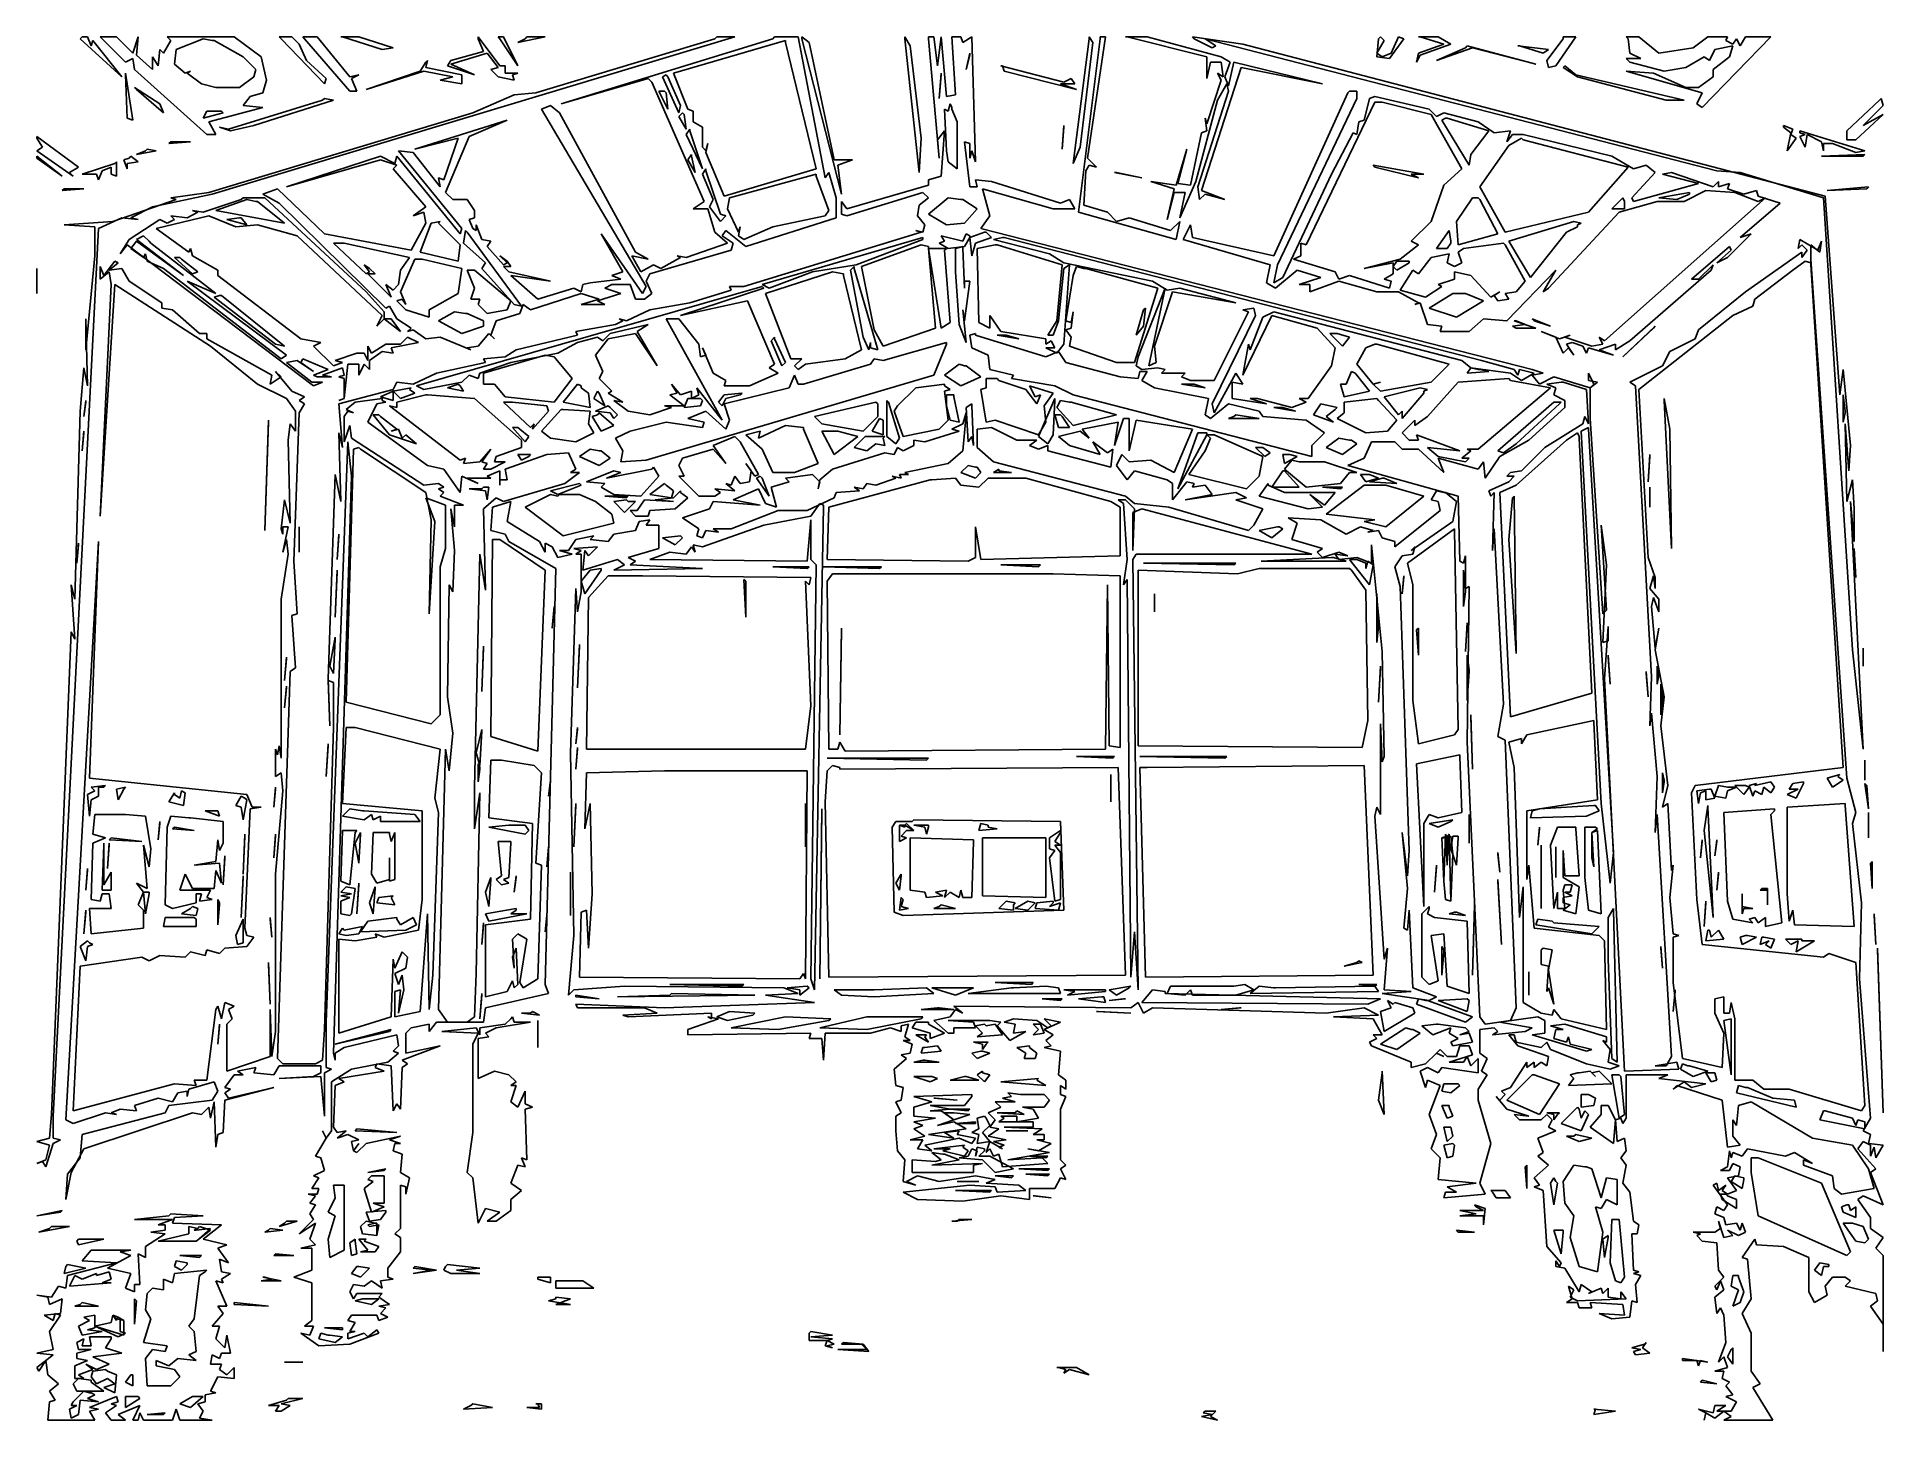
# Model space of a CAD drawing. Extents: x 1 to 1022, y 2 to 767.
import ezdxf

# ---------------------------------------------------------------- set-up
doc = ezdxf.new("R2010")
doc.units = 0

msp = doc.modelspace()

# ---------------------------------------------------------------- linework, layer by layer
for p, q in [((25, 766), (26, 767)), ((48, 745), (25, 766)), ((26, 767), (29, 767)), ((29, 767), (31, 762)), ((36, 767), (45, 767)), ((37, 766), (36, 767)), ((50, 753), (37, 766)), ((45, 767), (54, 758)), ((54, 758), (57, 767)), ((57, 767), (56, 757)), ((75, 765), (73, 767)), ((73, 767), (110, 767)), ((93, 766), (78, 760)), ((98, 765), (93, 766)), ((387, 767), (98, 680)), ((110, 767), (125, 756)), ((135, 767), (142, 767)), ((136, 766), (135, 767)), ((160, 741), (136, 766)), ((142, 767), (146, 763)), ((148, 767), (156, 767)), ((149, 766), (148, 767)), ((174, 737), (149, 766)), ((156, 767), (174, 745)), ((169, 767), (179, 767)), ((170, 767), (169, 767)), ((192, 760), (170, 767)), ((179, 767), (198, 761)), ((245, 767), (257, 751)), ((245, 766), (245, 767)), ((248, 759), (245, 766)), ((256, 767), (259, 767)), ((257, 766), (256, 767)), ((267, 751), (257, 766)), ((259, 767), (267, 751)), ((282, 767), (267, 764)), ((267, 764), (271, 766)), ((271, 766), (272, 767)), ((272, 767), (282, 767)), ((277, 736), (376, 766)), ((291, 730), (408, 766)), ((376, 766), (377, 767)), ((377, 767), (387, 767)), ((408, 766), (409, 767)), ((409, 767), (422, 767)), ((422, 767), (437, 689)), ((424, 767), (428, 764)), ((424, 766), (424, 767)), ((446, 680), (424, 766)), ((481, 767), (484, 762)), ((481, 766), (481, 767)), ((489, 692), (481, 766)), ((494, 767), (497, 767)), ((494, 766), (494, 767)), ((500, 700), (494, 766)), ((497, 767), (499, 751)), ((499, 751), (501, 767)), ((501, 767), (504, 734)), ((509, 735), (507, 767)), ((507, 767), (512, 767)), ((512, 767), (513, 764)), ((513, 764), (518, 767)), ((518, 767), (520, 698)), ((574, 697), (583, 766)), ((577, 670), (589, 766)), ((592, 767), (582, 700)), ((583, 767), (585, 764)), ((583, 766), (583, 767)), ((589, 767), (592, 767)), ((589, 766), (589, 767)), ((603, 767), (615, 767)), ((604, 767), (603, 767)), ((648, 756), (604, 767)), ((615, 767), (656, 756)), ((640, 767), (668, 763)), ((641, 766), (640, 767)), ((651, 761), (641, 766)), ((930, 693), (647, 766)), ((647, 766), (653, 762)), ((742, 756), (743, 766)), ((743, 766), (744, 767)), ((744, 767), (746, 765)), ((757, 766), (749, 755)), ((750, 758), (754, 767)), ((754, 767), (757, 766)), ((765, 767), (776, 767)), ((766, 767), (765, 767)), ((779, 763), (766, 767)), ((776, 767), (783, 763)), ((836, 754), (845, 766)), ((852, 767), (841, 751)), ((845, 767), (852, 767)), ((845, 766), (845, 767)), ((880, 767), (887, 767)), ((881, 766), (880, 767)), ((882, 758), (881, 766)), ((887, 767), (898, 758)), ((917, 761), (925, 767)), ((960, 767), (922, 728)), ((925, 767), (936, 767)), ((936, 767), (935, 765)), ((939, 763), (941, 766)), ((941, 766), (943, 762)), ((943, 762), (946, 767)), ((946, 767), (960, 767)), ((31, 762), (32, 765)), ((32, 765), (48, 745)), ((56, 757), (65, 749)), ((65, 749), (65, 756)), ((65, 756), (68, 751)), ((68, 751), (69, 760)), ((69, 760), (71, 758)), ((71, 758), (75, 765)), ((78, 760), (77, 752)), ((99, 765), (98, 765)), ((115, 756), (99, 765)), ((122, 749), (115, 756)), ((125, 756), (128, 743)), ((146, 763), (150, 754)), ((198, 761), (192, 760)), ((230, 754), (248, 759)), ((250, 758), (230, 752)), ((256, 750), (250, 758)), ((415, 765), (353, 747)), ((415, 764), (415, 765)), ((432, 694), (415, 764)), ((428, 764), (442, 699)), ((484, 762), (490, 711)), ((517, 758), (515, 749)), ((515, 749), (517, 757)), ((517, 757), (517, 758)), ((585, 764), (578, 706)), ((648, 744), (648, 756)), ((653, 762), (651, 761)), ((656, 756), (661, 753)), ((668, 763), (990, 679)), ((746, 765), (742, 758)), ((742, 758), (745, 756)), ((749, 755), (742, 756)), ((745, 756), (750, 758)), ((764, 753), (765, 758)), ((766, 757), (764, 753)), ((765, 758), (779, 763)), ((783, 763), (766, 757)), ((795, 761), (775, 754)), ((775, 754), (791, 761)), ((791, 761), (792, 762)), ((792, 762), (830, 752)), ((830, 752), (795, 761)), ((820, 762), (837, 760)), ((821, 762), (820, 762)), ((834, 758), (821, 762)), ((837, 760), (834, 758)), ((888, 755), (882, 758)), ((898, 758), (917, 761)), ((923, 756), (913, 750)), ((926, 754), (923, 756)), ((929, 760), (926, 754)), ((928, 749), (937, 756)), ((939, 762), (929, 760)), ((935, 765), (939, 763)), ((937, 756), (939, 762)), ((54, 755), (50, 753)), ((50, 747), (54, 721)), ((50, 746), (50, 747)), ((51, 722), (50, 746)), ((55, 749), (54, 755)), ((95, 713), (55, 749)), ((77, 752), (83, 747)), ((83, 747), (86, 748)), ((86, 748), (84, 747)), ((84, 747), (92, 741)), ((121, 745), (122, 749)), ((150, 754), (161, 744)), ((174, 745), (179, 746)), ((179, 746), (175, 744)), ((215, 748), (183, 738)), ((183, 738), (213, 748)), ((213, 748), (216, 753)), ((231, 745), (215, 748)), ((217, 754), (216, 750)), ((216, 753), (217, 754)), ((216, 750), (236, 746)), ((228, 751), (230, 754)), ((243, 746), (228, 751)), ((230, 752), (243, 746)), ((236, 746), (236, 741)), ((252, 749), (256, 750)), ((256, 745), (252, 749)), ((257, 751), (260, 751)), ((260, 751), (260, 747)), ((260, 747), (267, 747)), ((267, 747), (264, 746)), ((264, 746), (265, 743)), ((349, 746), (347, 745)), ((350, 745), (349, 746)), ((353, 747), (361, 727)), ((501, 747), (500, 733)), ((500, 733), (501, 746)), ((501, 746), (501, 747)), ((534, 751), (569, 742)), ((535, 751), (534, 751)), ((536, 748), (535, 751)), ((576, 738), (536, 748)), ((667, 750), (645, 682)), ((650, 753), (648, 744)), ((656, 753), (650, 753)), ((656, 743), (654, 747)), ((654, 747), (657, 745)), ((657, 745), (656, 753)), ((661, 753), (658, 745)), ((660, 740), (663, 753)), ((663, 753), (712, 741)), ((712, 741), (667, 750)), ((837, 750), (836, 754)), ((841, 751), (837, 750)), ((845, 750), (846, 751)), ((853, 745), (845, 750)), ((846, 751), (852, 746)), ((852, 746), (912, 732)), ((882, 753), (880, 755)), ((880, 755), (888, 755)), ((922, 736), (880, 748)), ((880, 748), (895, 747)), ((901, 748), (882, 753)), ((895, 747), (913, 739)), ((913, 750), (901, 748)), ((928, 745), (928, 749)), ((55, 739), (69, 730)), ((56, 738), (55, 739)), ((71, 725), (56, 738)), ((92, 741), (100, 739)), ((100, 739), (113, 739)), ((113, 739), (121, 745)), ((126, 736), (119, 734)), ((128, 743), (126, 736)), ((161, 744), (160, 741)), ((178, 737), (174, 737)), ((175, 744), (178, 737)), ((224, 743), (231, 745)), ((236, 741), (224, 743)), ((265, 743), (256, 745)), ((265, 735), (277, 736)), ((339, 744), (291, 730)), ((341, 742), (339, 744)), ((370, 676), (341, 742)), ((348, 737), (345, 737)), ((345, 737), (350, 727)), ((347, 745), (356, 725)), ((349, 736), (348, 737)), ((350, 727), (349, 736)), ((357, 729), (350, 745)), ((575, 741), (567, 741)), ((567, 741), (576, 738)), ((569, 742), (573, 744)), ((573, 744), (575, 741)), ((643, 684), (660, 737)), ((648, 719), (656, 743)), ((659, 741), (654, 732)), ((658, 745), (660, 740)), ((660, 737), (659, 741)), ((685, 646), (726, 736)), ((726, 736), (727, 737)), ((727, 737), (731, 737)), ((731, 737), (731, 733)), ((902, 732), (853, 745)), ((913, 739), (920, 739)), ((919, 730), (922, 736)), ((920, 739), (928, 745)), ((69, 730), (71, 725)), ((95, 726), (93, 722)), ((93, 722), (104, 725)), ((103, 726), (95, 726)), ((126, 728), (96, 720)), ((96, 681), (242, 725)), ((104, 725), (103, 726)), ((107, 716), (159, 732)), ((119, 734), (115, 729)), ((115, 729), (126, 728)), ((165, 732), (121, 718)), ((159, 732), (160, 733)), ((160, 733), (165, 732)), ((242, 725), (265, 735)), ((280, 727), (285, 729)), ((338, 629), (280, 727)), ((285, 729), (290, 725)), ((290, 725), (332, 648)), ((356, 725), (357, 729)), ((358, 725), (356, 723)), ((359, 724), (358, 725)), ((361, 727), (364, 726)), ((364, 726), (364, 720)), ((505, 726), (503, 727)), ((503, 727), (504, 704)), ((504, 734), (509, 735)), ((506, 730), (505, 726)), ((507, 728), (506, 730)), ((507, 727), (507, 728)), ((510, 720), (507, 727)), ((654, 732), (642, 687)), ((731, 733), (687, 641)), ((741, 731), (703, 652)), ((735, 721), (738, 733)), ((738, 733), (741, 734)), ((741, 734), (771, 727)), ((744, 731), (741, 731)), ((745, 731), (744, 731)), ((772, 724), (745, 731)), ((771, 727), (775, 723)), ((775, 723), (779, 725)), ((779, 725), (798, 720)), ((912, 732), (902, 732)), ((922, 728), (919, 730)), ((1002, 715), (1020, 732)), ((1022, 729), (1011, 718)), ((1020, 732), (1021, 733)), ((1021, 733), (1022, 729)), ((54, 721), (51, 722)), ((96, 720), (100, 713)), ((108, 715), (102, 717)), ((102, 717), (107, 716)), ((121, 718), (108, 715)), ((210, 705), (261, 721)), ((261, 721), (240, 712)), ((356, 723), (360, 716)), ((360, 716), (359, 724)), ((362, 716), (360, 713)), ((362, 715), (362, 716)), ((369, 694), (362, 715)), ((364, 720), (369, 717)), ((369, 717), (369, 706)), ((503, 715), (499, 710)), ((501, 690), (503, 715)), ((510, 694), (510, 720)), ((569, 718), (568, 705)), ((568, 705), (569, 717)), ((569, 717), (569, 718)), ((645, 714), (648, 715)), ((648, 715), (647, 722)), ((647, 722), (648, 719)), ((731, 713), (732, 720)), ((732, 720), (735, 721)), ((789, 694), (772, 724)), ((780, 722), (778, 721)), ((778, 721), (793, 696)), ((781, 722), (780, 722)), ((804, 715), (781, 722)), ((794, 702), (804, 715)), ((798, 720), (807, 714)), ((807, 714), (816, 715)), ((816, 715), (814, 709)), ((967, 718), (972, 716)), ((967, 717), (967, 718)), ((971, 714), (967, 717)), ((972, 716), (971, 713)), ((976, 715), (1012, 704)), ((976, 714), (976, 715)), ((1002, 710), (1002, 715)), ((1022, 724), (1007, 710)), ((1011, 718), (1022, 724)), ((1, 712), (24, 695)), ((1, 711), (1, 712)), ((4, 706), (1, 711)), ((1, 704), (4, 706)), ((61, 704), (62, 705)), ((62, 705), (67, 704)), ((86, 709), (74, 708)), ((74, 708), (75, 709)), ((75, 709), (86, 709)), ((100, 713), (95, 713)), ((234, 711), (210, 705)), ((226, 688), (234, 711)), ((240, 712), (227, 681)), ((360, 713), (369, 694)), ((369, 706), (371, 704)), ((371, 704), (372, 708)), ((372, 708), (371, 703)), ((490, 711), (489, 692)), ((499, 710), (500, 700)), ((517, 708), (514, 709)), ((514, 709), (517, 684)), ((517, 700), (517, 708)), ((578, 706), (574, 697)), ((631, 685), (637, 705)), ((637, 705), (632, 686)), ((639, 685), (645, 714)), ((717, 691), (729, 714)), ((729, 714), (731, 713)), ((815, 707), (799, 684)), ((814, 709), (817, 713)), ((822, 711), (815, 707)), ((817, 713), (823, 713)), ((823, 710), (822, 711)), ((823, 713), (872, 701)), ((881, 695), (823, 710)), ((969, 704), (971, 714)), ((974, 711), (969, 704)), ((971, 713), (974, 711)), ((979, 713), (976, 714)), ((976, 712), (979, 713)), ((979, 706), (976, 712)), ((980, 713), (979, 706)), ((988, 709), (980, 713)), ((989, 704), (988, 709)), ((994, 708), (989, 708)), ((989, 708), (989, 704)), ((1007, 703), (994, 708)), ((1007, 710), (1002, 710)), ((21, 690), (1, 704)), ((1, 701), (15, 690)), ((1, 700), (1, 701)), ((15, 690), (1, 700)), ((24, 695), (19, 692)), ((26, 691), (44, 697)), ((42, 695), (37, 693)), ((42, 691), (42, 695)), ((44, 697), (45, 698)), ((45, 698), (45, 690)), ((49, 699), (52, 700)), ((51, 694), (49, 699)), ((57, 698), (51, 697)), ((51, 697), (51, 694)), ((52, 700), (53, 701)), ((53, 701), (57, 698)), ((67, 704), (56, 702)), ((56, 702), (61, 704)), ((139, 684), (191, 701)), ((191, 699), (139, 684)), ((191, 701), (199, 697)), ((200, 696), (191, 699)), ((198, 694), (200, 696)), ((199, 697), (200, 701)), ((200, 701), (235, 658)), ((236, 661), (201, 704)), ((201, 704), (209, 703)), ((209, 703), (224, 684)), ((363, 702), (361, 699)), ((361, 699), (365, 692)), ((363, 701), (363, 702)), ((365, 692), (363, 701)), ((371, 703), (381, 679)), ((442, 699), (452, 699)), ((452, 699), (444, 696)), ((444, 696), (446, 680)), ((504, 704), (505, 698)), ((505, 698), (510, 694)), ((518, 704), (517, 700)), ((520, 698), (518, 704)), ((583, 696), (581, 693)), ((582, 700), (587, 695)), ((587, 695), (583, 696)), ((740, 696), (768, 691)), ((741, 695), (740, 696)), ((765, 689), (741, 695)), ((793, 696), (794, 702)), ((859, 670), (881, 695)), ((872, 701), (884, 694)), ((884, 694), (891, 696)), ((891, 696), (896, 692)), ((1012, 702), (988, 701)), ((988, 701), (1011, 701)), ((1012, 704), (1007, 703)), ((1011, 701), (1012, 702)), ((19, 692), (21, 690)), ((34, 691), (26, 691)), ((35, 688), (34, 691)), ((37, 693), (35, 688)), ((45, 690), (42, 691)), ((216, 673), (198, 694)), ((224, 684), (223, 689)), ((223, 689), (226, 688)), ((371, 694), (369, 691)), ((369, 691), (375, 677)), ((371, 693), (371, 694)), ((379, 669), (371, 693)), ((381, 679), (432, 694)), ((432, 691), (384, 678)), ((432, 690), (432, 691)), ((439, 671), (432, 690)), ((437, 689), (439, 692)), ((439, 692), (443, 678)), ((449, 672), (494, 685)), ((494, 688), (501, 690)), ((494, 685), (494, 688)), ((521, 684), (520, 688)), ((520, 688), (529, 687)), ((529, 687), (567, 675)), ((581, 693), (580, 674)), ((597, 692), (612, 689)), ((598, 692), (597, 692)), ((612, 689), (598, 692)), ((630, 683), (617, 687)), ((617, 687), (631, 685)), ((632, 686), (639, 685)), ((642, 687), (633, 667)), ((690, 634), (717, 691)), ((768, 691), (761, 691)), ((761, 691), (765, 689)), ((772, 665), (779, 685)), ((779, 685), (789, 694)), ((896, 692), (883, 678)), ((884, 676), (920, 686)), ((900, 691), (905, 692)), ((920, 686), (900, 691)), ((905, 692), (928, 684)), ((928, 684), (931, 687)), ((943, 692), (930, 693)), ((931, 687), (931, 684)), ((931, 684), (937, 686)), ((937, 686), (936, 683)), ((989, 678), (943, 692)), ((27, 683), (15, 682)), ((15, 682), (16, 683)), ((16, 683), (27, 683)), ((43, 665), (78, 677)), ((98, 680), (65, 673)), ((75, 678), (96, 681)), ((78, 677), (75, 678)), ((93, 670), (114, 677)), ((117, 677), (100, 671)), ((114, 677), (115, 678)), ((115, 678), (127, 678)), ((122, 676), (117, 677)), ((123, 676), (122, 676)), ((138, 664), (123, 676)), ((126, 680), (134, 683)), ((135, 675), (126, 680)), ((127, 678), (183, 626)), ((134, 683), (160, 658)), ((194, 617), (135, 675)), ((227, 681), (231, 677)), ((231, 677), (239, 677)), ((239, 677), (243, 671)), ((364, 672), (370, 676)), ((375, 677), (373, 673)), ((384, 678), (383, 672)), ((443, 678), (443, 667)), ((446, 669), (446, 676)), ((446, 676), (449, 672)), ((491, 681), (449, 668)), ((488, 668), (489, 674)), ((489, 674), (494, 678)), ((494, 678), (491, 681)), ((505, 678), (494, 669)), ((512, 677), (505, 678)), ((513, 677), (512, 677)), ((521, 672), (513, 677)), ((517, 684), (521, 684)), ((563, 672), (524, 683)), ((524, 683), (528, 668)), ((567, 675), (572, 677)), ((572, 677), (575, 672)), ((580, 674), (593, 670)), ((626, 666), (630, 683)), ((630, 681), (626, 666)), ((636, 681), (630, 681)), ((633, 667), (636, 681)), ((644, 677), (643, 684)), ((647, 680), (644, 677)), ((645, 682), (658, 677)), ((658, 677), (647, 680)), ((795, 678), (786, 665)), ((798, 678), (795, 678)), ((799, 677), (798, 678)), ((799, 684), (813, 659)), ((809, 658), (799, 677)), ((868, 599), (957, 678)), ((878, 678), (872, 672)), ((897, 676), (876, 670)), ((879, 676), (878, 678)), ((879, 675), (879, 676)), ((879, 672), (879, 675)), ((883, 678), (884, 676)), ((912, 676), (897, 676)), ((915, 681), (898, 678)), ((898, 678), (908, 677)), ((908, 677), (915, 680)), ((924, 682), (912, 676)), ((915, 680), (915, 681)), ((940, 681), (924, 682)), ((936, 683), (945, 680)), ((953, 676), (940, 681)), ((965, 675), (943, 656)), ((945, 680), (952, 682)), ((952, 682), (953, 679)), ((953, 679), (965, 675)), ((957, 678), (953, 676)), ((1005, 428), (989, 678)), ((990, 679), (998, 569)), ((1014, 684), (991, 682)), ((991, 682), (1013, 683)), ((1013, 683), (1014, 684)), ((16, 663), (43, 665)), ((48, 667), (35, 661)), ((57, 666), (48, 667)), ((52, 655), (69, 666)), ((65, 673), (53, 667)), ((53, 667), (57, 666)), ((96, 668), (67, 661)), ((69, 666), (73, 664)), ((73, 664), (77, 666)), ((77, 666), (75, 668)), ((75, 668), (84, 667)), ((84, 667), (90, 670)), ((90, 670), (87, 671)), ((87, 671), (93, 670)), ((111, 662), (96, 668)), ((100, 671), (138, 664)), ((113, 667), (106, 666)), ((106, 666), (117, 663)), ((114, 667), (113, 667)), ((117, 663), (114, 667)), ((208, 649), (216, 664)), ((209, 668), (216, 673)), ((215, 670), (209, 668)), ((219, 664), (213, 648)), ((216, 664), (215, 670)), ((224, 665), (219, 664)), ((223, 664), (224, 665)), ((235, 652), (223, 664)), ((243, 667), (240, 666)), ((240, 666), (242, 661)), ((243, 671), (243, 667)), ((372, 672), (364, 672)), ((376, 659), (372, 672)), ((373, 673), (379, 665)), ((382, 668), (379, 669)), ((379, 665), (382, 668)), ((383, 672), (389, 659)), ((443, 667), (393, 651)), ((408, 662), (437, 668)), ((437, 668), (439, 671)), ((449, 668), (446, 669)), ((492, 663), (488, 668)), ((494, 669), (504, 663)), ((504, 663), (514, 664)), ((514, 664), (521, 672)), ((528, 668), (523, 661)), ((575, 672), (563, 672)), ((631, 655), (577, 670)), ((593, 670), (598, 665)), ((598, 665), (605, 667)), ((605, 667), (628, 660)), ((628, 660), (633, 665)), ((633, 665), (631, 655)), ((761, 654), (772, 665)), ((786, 665), (787, 652)), ((813, 659), (859, 670)), ((851, 665), (815, 654)), ((876, 670), (837, 628)), ((855, 664), (851, 665)), ((853, 663), (855, 664)), ((872, 672), (879, 672)), ((35, 661), (10, 170)), ((33, 662), (16, 663)), ((33, 646), (33, 662)), ((47, 647), (52, 655)), ((56, 654), (53, 650)), ((60, 657), (56, 655)), ((56, 655), (82, 635)), ((82, 635), (56, 654)), ((63, 654), (60, 657)), ((64, 653), (63, 654)), ((67, 661), (85, 648)), ((123, 663), (111, 662)), ((145, 657), (123, 663)), ((192, 613), (145, 657)), ((160, 658), (208, 649)), ((235, 658), (236, 661)), ((238, 660), (237, 653)), ((239, 659), (238, 660)), ((269, 618), (239, 659)), ((242, 661), (244, 660)), ((244, 660), (244, 663)), ((244, 663), (247, 655)), ((247, 655), (252, 654)), ((252, 654), (250, 651)), ((325, 637), (313, 658)), ((313, 658), (336, 625)), ((383, 653), (376, 659)), ((382, 660), (380, 657)), ((380, 657), (386, 653)), ((393, 651), (382, 660)), ((389, 659), (390, 662)), ((390, 662), (389, 657)), ((389, 657), (392, 655)), ((392, 655), (408, 662)), ((392, 629), (490, 659)), ((491, 656), (402, 630)), ((454, 641), (491, 655)), ((490, 659), (487, 660)), ((487, 660), (491, 659)), ((491, 659), (492, 663)), ((491, 655), (491, 656)), ((503, 654), (500, 653)), ((513, 654), (501, 657)), ((501, 657), (503, 654)), ((515, 658), (513, 654)), ((514, 651), (517, 656)), ((517, 657), (515, 658)), ((525, 659), (517, 656)), ((517, 656), (517, 657)), ((517, 656), (518, 646)), ((520, 653), (529, 656)), ((523, 661), (828, 583)), ((526, 659), (525, 659)), ((529, 656), (526, 659)), ((535, 656), (530, 655)), ((530, 655), (561, 647)), ((536, 656), (535, 656)), ((800, 588), (536, 656)), ((635, 655), (639, 663)), ((683, 641), (635, 655)), ((639, 663), (640, 656)), ((640, 656), (685, 646)), ((765, 652), (761, 654)), ((782, 660), (775, 650)), ((783, 654), (782, 660)), ((783, 653), (783, 654)), ((787, 652), (809, 658)), ((815, 654), (827, 634)), ((827, 634), (847, 659)), ((847, 659), (853, 662)), ((853, 662), (853, 663)), ((949, 658), (936, 645)), ((943, 656), (949, 658)), ((975, 650), (976, 655)), ((976, 655), (986, 649)), ((986, 649), (988, 654)), ((988, 654), (987, 648)), ((28, 594), (33, 646)), ((51, 652), (47, 647)), ((154, 574), (51, 652)), ((53, 650), (60, 645)), ((60, 645), (61, 647)), ((61, 647), (62, 643)), ((100, 625), (64, 653)), ((80, 645), (77, 645)), ((77, 645), (87, 636)), ((81, 644), (80, 645)), ((90, 637), (81, 644)), ((85, 648), (86, 650)), ((86, 650), (87, 646)), ((87, 646), (101, 638)), ((170, 653), (165, 653)), ((165, 653), (183, 636)), ((171, 653), (170, 653)), ((207, 645), (171, 653)), ((202, 638), (207, 645)), ((210, 644), (202, 626)), ((213, 644), (210, 644)), ((213, 648), (234, 643)), ((214, 644), (213, 644)), ((236, 639), (214, 644)), ((234, 643), (235, 652)), ((237, 653), (249, 642)), ((250, 651), (259, 641)), ((261, 642), (257, 646)), ((257, 646), (261, 643)), ((339, 644), (330, 646)), ((330, 646), (335, 637)), ((332, 648), (339, 644)), ((385, 649), (340, 636)), ((346, 639), (357, 645)), ((357, 645), (355, 646)), ((355, 646), (360, 645)), ((360, 645), (383, 653)), ((386, 653), (385, 649)), ((490, 652), (457, 640)), ((494, 651), (490, 652)), ((494, 650), (494, 651)), ((498, 606), (494, 650)), ((504, 650), (494, 650)), ((494, 650), (501, 606)), ((500, 653), (505, 650)), ((503, 649), (504, 650)), ((506, 609), (503, 649)), ((505, 650), (514, 651)), ((513, 651), (509, 650)), ((509, 650), (509, 637)), ((513, 650), (513, 651)), ((514, 628), (513, 650)), ((518, 646), (520, 653)), ((531, 652), (521, 650)), ((521, 650), (522, 609)), ((532, 652), (531, 652)), ((568, 641), (532, 652)), ((561, 647), (569, 642)), ((700, 646), (696, 644)), ((696, 644), (719, 637)), ((703, 652), (700, 653)), ((700, 653), (700, 646)), ((735, 639), (755, 644)), ((755, 644), (765, 652)), ((772, 645), (765, 636)), ((782, 647), (772, 645)), ((775, 650), (781, 650)), ((781, 650), (783, 653)), ((781, 642), (782, 647)), ((790, 650), (787, 648)), ((787, 648), (789, 642)), ((812, 653), (790, 650)), ((813, 652), (812, 653)), ((824, 632), (813, 652)), ((937, 651), (916, 633)), ((930, 642), (938, 649)), ((936, 645), (930, 642)), ((938, 649), (937, 651)), ((946, 626), (977, 648)), ((977, 652), (975, 650)), ((980, 649), (977, 652)), ((977, 645), (980, 649)), ((977, 648), (977, 645)), ((987, 648), (982, 652)), ((982, 652), (982, 644)), ((982, 644), (1002, 357)), ((1, 639), (1, 625)), ((1, 638), (1, 639)), ((1, 625), (1, 638)), ((36, 633), (36, 640)), ((36, 640), (38, 635)), ((41, 637), (36, 633)), ((38, 635), (44, 643)), ((46, 642), (41, 638)), ((41, 638), (48, 639)), ((42, 630), (41, 637)), ((44, 643), (46, 642)), ((48, 639), (52, 632)), ((62, 643), (71, 639)), ((71, 639), (136, 589)), ((87, 636), (90, 637)), ((101, 638), (101, 635)), ((101, 635), (147, 600)), ((185, 637), (182, 641)), ((182, 641), (185, 639)), ((183, 636), (185, 637)), ((188, 636), (184, 636)), ((184, 636), (197, 623)), ((185, 639), (188, 636)), ((201, 630), (202, 638)), ((234, 625), (236, 639)), ((242, 638), (239, 638)), ((239, 638), (243, 628)), ((243, 638), (242, 638)), ((263, 621), (243, 638)), ((249, 642), (247, 639)), ((247, 639), (265, 619)), ((259, 641), (261, 642)), ((263, 640), (259, 640)), ((259, 640), (262, 637)), ((261, 643), (263, 640)), ((262, 637), (285, 632)), ((285, 632), (263, 635)), ((263, 635), (278, 622)), ((319, 635), (325, 637)), ((324, 633), (319, 635)), ((335, 637), (342, 641)), ((340, 636), (338, 632)), ((342, 641), (346, 639)), ((441, 637), (404, 625)), ((406, 628), (430, 637)), ((430, 637), (454, 641)), ((447, 636), (441, 637)), ((447, 635), (447, 636)), ((457, 594), (447, 635)), ((453, 640), (451, 638)), ((451, 638), (458, 601)), ((453, 639), (453, 640)), ((466, 594), (453, 639)), ((457, 640), (464, 605)), ((509, 637), (511, 608)), ((565, 610), (568, 641)), ((569, 639), (566, 610)), ((569, 642), (618, 632)), ((569, 597), (572, 641)), ((572, 641), (569, 639)), ((574, 635), (570, 610)), ((576, 640), (574, 635)), ((580, 639), (576, 640)), ((581, 639), (580, 639)), ((621, 628), (581, 639)), ((681, 631), (683, 641)), ((687, 641), (685, 631)), ((685, 631), (690, 634)), ((698, 638), (686, 628)), ((711, 634), (698, 638)), ((699, 630), (711, 634)), ((719, 637), (721, 633)), ((721, 633), (727, 635)), ((727, 635), (749, 628)), ((751, 642), (735, 639)), ((746, 633), (751, 636)), ((753, 643), (751, 640)), ((751, 636), (751, 642)), ((751, 640), (753, 638)), ((760, 643), (753, 643)), ((753, 638), (760, 642)), ((762, 638), (755, 627)), ((760, 642), (760, 643)), ((765, 636), (762, 638)), ((785, 640), (781, 642)), ((789, 642), (785, 640)), ((785, 633), (785, 637)), ((785, 637), (794, 635)), ((794, 635), (805, 623)), ((841, 638), (814, 610)), ((834, 626), (841, 638)), ((927, 638), (882, 599)), ((920, 633), (928, 641)), ((928, 641), (927, 638)), ((972, 638), (951, 622)), ((979, 643), (972, 638)), ((982, 642), (979, 643)), ((982, 641), (982, 642)), ((1000, 363), (982, 641)), ((44, 630), (36, 502)), ((36, 502), (42, 630)), ((97, 596), (44, 630)), ((52, 632), (70, 620)), ((139, 591), (84, 632)), ((84, 632), (100, 625)), ((102, 624), (99, 623)), ((99, 623), (133, 597)), ((103, 624), (102, 624)), ((138, 596), (103, 624)), ((183, 626), (193, 615)), ((197, 623), (194, 630)), ((194, 630), (198, 627)), ((198, 627), (201, 630)), ((202, 626), (205, 619)), ((402, 629), (211, 574)), ((218, 616), (234, 625)), ((243, 628), (241, 622)), ((302, 625), (274, 616)), ((278, 622), (298, 628)), ((298, 628), (302, 626)), ((302, 626), (303, 630)), ((312, 622), (302, 625)), ((303, 630), (307, 631)), ((307, 631), (324, 633)), ((324, 625), (311, 621)), ((319, 630), (315, 628)), ((315, 628), (324, 625)), ((329, 630), (319, 630)), ((332, 622), (329, 630)), ((336, 625), (338, 629)), ((341, 625), (337, 622)), ((338, 632), (341, 625)), ((357, 613), (403, 628)), ((362, 620), (385, 627)), ((385, 627), (384, 629)), ((384, 629), (392, 629)), ((402, 630), (406, 628)), ((403, 628), (402, 629)), ((404, 625), (418, 589)), ((514, 610), (517, 632)), ((517, 632), (514, 632)), ((514, 632), (514, 628)), ((608, 587), (621, 628)), ((625, 628), (610, 590)), ((616, 585), (625, 628)), ((618, 632), (626, 627)), ((629, 626), (619, 596)), ((626, 627), (633, 628)), ((664, 620), (629, 626)), ((633, 628), (664, 620)), ((686, 628), (681, 631)), ((705, 630), (699, 630)), ((721, 632), (705, 626)), ((705, 626), (705, 630)), ((742, 626), (721, 632)), ((754, 626), (742, 626)), ((750, 632), (746, 633)), ((749, 628), (750, 632)), ((765, 620), (754, 626)), ((755, 627), (769, 623)), ((769, 623), (778, 629)), ((784, 625), (771, 617)), ((776, 630), (785, 633)), ((778, 629), (776, 630)), ((790, 625), (784, 625)), ((791, 625), (790, 625)), ((801, 621), (791, 625)), ((805, 623), (810, 626)), ((810, 626), (807, 624)), ((807, 624), (809, 621)), ((813, 625), (819, 626)), ((815, 622), (813, 625)), ((819, 626), (824, 632)), ((837, 628), (834, 626)), ((916, 633), (920, 633)), ((920, 605), (946, 626)), ((70, 620), (70, 617)), ((70, 617), (76, 616)), ((76, 616), (91, 603)), ((189, 607), (192, 613)), ((193, 615), (193, 611)), ((196, 618), (194, 617)), ((200, 611), (196, 618)), ((203, 622), (200, 621)), ((200, 621), (205, 616)), ((205, 619), (203, 622)), ((205, 616), (218, 612)), ((218, 612), (218, 616)), ((232, 615), (223, 610)), ((238, 614), (232, 615)), ((239, 614), (238, 614)), ((248, 610), (239, 614)), ((241, 622), (246, 622)), ((246, 622), (245, 619)), ((245, 619), (250, 614)), ((250, 614), (261, 616)), ((268, 614), (255, 610)), ((261, 616), (263, 621)), ((265, 619), (269, 618)), ((270, 619), (268, 614)), ((274, 616), (270, 619)), ((302, 619), (312, 622)), ((315, 619), (302, 619)), ((311, 621), (315, 619)), ((327, 610), (340, 616)), ((337, 622), (332, 622)), ((340, 616), (362, 620)), ((394, 621), (357, 613)), ((409, 586), (394, 621)), ((515, 598), (513, 616)), ((513, 616), (514, 610)), ((528, 606), (528, 613)), ((528, 613), (534, 604)), ((573, 609), (574, 615)), ((574, 615), (573, 606)), ((609, 602), (613, 616)), ((614, 617), (613, 607)), ((613, 616), (614, 617)), ((675, 613), (651, 564)), ((652, 577), (671, 615)), ((668, 616), (674, 617)), ((671, 615), (668, 616)), ((684, 613), (668, 580)), ((674, 617), (675, 613)), ((679, 612), (685, 615)), ((709, 606), (684, 613)), ((685, 615), (789, 588)), ((766, 620), (763, 619)), ((763, 619), (765, 620)), ((770, 608), (766, 620)), ((771, 617), (786, 612)), ((786, 612), (801, 621)), ((809, 621), (815, 622)), ((939, 613), (887, 572)), ((950, 618), (939, 613)), ((951, 622), (950, 618)), ((29, 574), (28, 611)), ((28, 611), (28, 594)), ((91, 603), (95, 603)), ((95, 603), (95, 600)), ((193, 611), (189, 607)), ((193, 611), (197, 611)), ((202, 604), (193, 611)), ((197, 611), (202, 604)), ((208, 606), (200, 611)), ((206, 604), (208, 606)), ((209, 605), (206, 604)), ((216, 600), (209, 605)), ((223, 610), (236, 603)), ((236, 603), (248, 607)), ((251, 603), (245, 596)), ((248, 607), (248, 610)), ((254, 600), (251, 603)), ((255, 610), (252, 602)), ((299, 604), (321, 608)), ((300, 602), (299, 604)), ((314, 599), (318, 603)), ((332, 603), (317, 600)), ((318, 603), (339, 608)), ((321, 608), (325, 610)), ((325, 610), (323, 611)), ((323, 611), (327, 610)), ((344, 585), (332, 603)), ((339, 608), (333, 604)), ((333, 604), (344, 585)), ((380, 555), (349, 611)), ((349, 611), (356, 611)), ((356, 611), (367, 597)), ((464, 605), (469, 596)), ((469, 596), (498, 606)), ((501, 606), (506, 609)), ((511, 608), (515, 598)), ((520, 603), (517, 602)), ((520, 602), (520, 603)), ((522, 609), (528, 606)), ((534, 604), (559, 600)), ((560, 602), (565, 610)), ((566, 610), (563, 602)), ((570, 610), (573, 609)), ((573, 606), (570, 605)), ((570, 605), (573, 601)), ((613, 607), (609, 602)), ((672, 594), (679, 612)), ((719, 595), (709, 606)), ((719, 603), (716, 603)), ((716, 603), (723, 596)), ((720, 603), (719, 603)), ((727, 601), (720, 603)), ((778, 607), (770, 608)), ((777, 604), (778, 607)), ((793, 604), (777, 604)), ((801, 611), (793, 604)), ((814, 610), (801, 611)), ((817, 607), (824, 608)), ((819, 606), (817, 607)), ((818, 610), (830, 606)), ((819, 610), (818, 610)), ((824, 608), (819, 610)), ((830, 606), (819, 606)), ((828, 611), (838, 607)), ((829, 610), (828, 611)), ((838, 607), (829, 610)), ((841, 601), (833, 604)), ((833, 604), (843, 600)), ((896, 607), (878, 590)), ((878, 590), (895, 606)), ((895, 606), (896, 607)), ((918, 600), (920, 605)), ((95, 600), (131, 580)), ((123, 575), (97, 596)), ((133, 597), (138, 596)), ((147, 600), (158, 598)), ((158, 598), (154, 596)), ((154, 596), (165, 585)), ((184, 588), (184, 596)), ((184, 596), (186, 592)), ((192, 593), (185, 588)), ((186, 592), (194, 597)), ((198, 592), (192, 593)), ((194, 597), (202, 597)), ((212, 598), (197, 595)), ((197, 595), (198, 592)), ((202, 597), (206, 601)), ((206, 601), (212, 598)), ((224, 601), (216, 600)), ((241, 594), (224, 601)), ((245, 596), (239, 595)), ((239, 595), (241, 594)), ((252, 602), (254, 600)), ((260, 590), (266, 594)), ((266, 594), (300, 602)), ((289, 592), (300, 598)), ((300, 598), (311, 601)), ((317, 600), (310, 591)), ((311, 601), (314, 599)), ((367, 597), (368, 590)), ((371, 591), (369, 595)), ((369, 595), (375, 581)), ((409, 601), (407, 599)), ((407, 599), (413, 585)), ((409, 600), (409, 601)), ((415, 587), (409, 600)), ((448, 589), (457, 594)), ((458, 601), (461, 594)), ((461, 594), (462, 598)), ((462, 598), (462, 595)), ((462, 595), (466, 594)), ((504, 598), (469, 588)), ((497, 580), (504, 597)), ((504, 597), (504, 598)), ((517, 602), (518, 595)), ((518, 595), (527, 591)), ((559, 590), (520, 602)), ((536, 602), (532, 602)), ((532, 602), (544, 600)), ((537, 602), (536, 602)), ((544, 600), (537, 602)), ((559, 600), (559, 597)), ((559, 597), (562, 599)), ((564, 595), (559, 595)), ((559, 595), (565, 592)), ((566, 593), (559, 590)), ((563, 602), (560, 602)), ((562, 599), (564, 595)), ((565, 592), (569, 597)), ((570, 587), (566, 593)), ((573, 601), (572, 596)), ((572, 596), (598, 587)), ((619, 596), (620, 587)), ((668, 580), (671, 597)), ((671, 597), (672, 594)), ((717, 585), (719, 595)), ((723, 596), (727, 601)), ((736, 595), (731, 586)), ((741, 597), (736, 595)), ((742, 597), (741, 597)), ((782, 586), (742, 597)), ((845, 592), (841, 601)), ((843, 600), (849, 602)), ((848, 595), (845, 592)), ((849, 602), (846, 601)), ((846, 601), (861, 596)), ((850, 598), (847, 597)), ((847, 597), (851, 591)), ((851, 591), (848, 595)), ((856, 596), (850, 598)), ((858, 592), (856, 596)), ((859, 595), (858, 592)), ((873, 591), (859, 595)), ((861, 596), (867, 597)), ((867, 597), (865, 601)), ((865, 601), (868, 599)), ((874, 597), (865, 594)), ((865, 594), (873, 591)), ((882, 599), (874, 594)), ((874, 594), (874, 597)), ((900, 585), (904, 593)), ((904, 593), (918, 600)), ((25, 560), (27, 584)), ((27, 584), (29, 574)), ((136, 579), (133, 582)), ((133, 582), (142, 571)), ((136, 589), (139, 591)), ((145, 588), (139, 587)), ((139, 587), (153, 576)), ((154, 582), (145, 588)), ((148, 589), (147, 587)), ((147, 587), (154, 582)), ((162, 583), (148, 589)), ((154, 580), (162, 583)), ((170, 584), (159, 580)), ((165, 585), (170, 587)), ((166, 588), (178, 592)), ((170, 587), (166, 588)), ((171, 580), (170, 584)), ((173, 586), (171, 567)), ((179, 586), (173, 586)), ((178, 592), (182, 592)), ((182, 586), (179, 580)), ((179, 580), (179, 586)), ((182, 592), (184, 588)), ((185, 583), (182, 586)), ((185, 588), (185, 583)), ((222, 581), (249, 587)), ((246, 581), (263, 587)), ((282, 591), (248, 581)), ((248, 589), (260, 590)), ((249, 587), (248, 589)), ((263, 587), (289, 592)), ((287, 590), (282, 591)), ((288, 589), (287, 590)), ((297, 578), (288, 589)), ((310, 591), (314, 582)), ((314, 582), (312, 578)), ((368, 590), (371, 591)), ((406, 584), (409, 586)), ((411, 581), (406, 584)), ((413, 585), (415, 587)), ((418, 589), (424, 589)), ((424, 589), (420, 585)), ((420, 585), (422, 583)), ((422, 583), (426, 586)), ((462, 586), (425, 575)), ((426, 586), (448, 589)), ((464, 589), (462, 586)), ((469, 588), (464, 589)), ((511, 586), (503, 580)), ((514, 585), (511, 586)), ((515, 585), (514, 585)), ((523, 579), (515, 585)), ((527, 591), (528, 583)), ((528, 583), (541, 580)), ((600, 579), (570, 587)), ((598, 587), (608, 587)), ((610, 590), (609, 585)), ((609, 585), (612, 583)), ((611, 582), (610, 578)), ((615, 582), (611, 582)), ((612, 583), (621, 584)), ((612, 577), (615, 582)), ((620, 587), (616, 585)), ((621, 584), (625, 583)), ((625, 583), (623, 581)), ((704, 567), (717, 585)), ((728, 582), (725, 575)), ((730, 581), (728, 582)), ((731, 586), (740, 575)), ((772, 576), (782, 586)), ((789, 588), (794, 584)), ((794, 584), (792, 581)), ((792, 581), (804, 582)), ((794, 584), (816, 581)), ((798, 583), (794, 584)), ((799, 583), (798, 583)), ((804, 582), (799, 583)), ((818, 583), (800, 588)), ((820, 580), (818, 583)), ((821, 583), (820, 580)), ((829, 581), (821, 583)), ((828, 583), (834, 581)), ((882, 576), (900, 585)), ((998, 569), (1000, 583)), ((1000, 583), (1004, 541)), ((139, 567), (123, 575)), ((131, 580), (130, 575)), ((130, 575), (136, 579)), ((153, 576), (159, 576)), ((156, 579), (154, 580)), ((159, 576), (154, 574)), ((164, 579), (156, 579)), ((159, 580), (164, 579)), ((168, 579), (171, 580)), ((171, 578), (168, 579)), ((168, 564), (198, 572)), ((171, 567), (171, 578)), ((198, 572), (200, 576)), ((208, 573), (198, 571)), ((200, 576), (209, 575)), ((207, 572), (208, 573)), ((210, 570), (207, 572)), ((209, 575), (222, 581)), ((211, 574), (215, 572)), ((215, 572), (236, 576)), ((234, 575), (228, 573)), ((228, 573), (237, 571)), ((235, 574), (234, 575)), ((237, 571), (235, 574)), ((236, 576), (240, 580)), ((240, 580), (245, 578)), ((245, 578), (246, 581)), ((248, 581), (248, 575)), ((248, 575), (254, 575)), ((254, 575), (260, 568)), ((287, 565), (297, 578)), ((300, 575), (292, 565)), ((302, 574), (300, 575)), ((302, 573), (302, 574)), ((306, 570), (302, 573)), ((312, 578), (319, 571)), ((338, 533), (497, 580)), ((355, 570), (352, 575)), ((352, 575), (357, 569)), ((367, 569), (366, 573)), ((366, 573), (380, 555)), ((375, 581), (382, 577)), ((382, 577), (381, 574)), ((381, 574), (395, 574)), ((417, 573), (381, 564)), ((395, 574), (411, 581)), ((420, 580), (417, 573)), ((422, 575), (420, 580)), ((425, 575), (422, 575)), ((487, 573), (477, 563)), ((503, 575), (487, 573)), ((503, 580), (512, 574)), ((503, 574), (503, 575)), ((506, 572), (503, 574)), ((503, 571), (506, 572)), ((512, 574), (523, 579)), ((526, 573), (523, 572)), ((523, 572), (526, 554)), ((532, 578), (526, 578)), ((526, 578), (526, 573)), ((533, 577), (532, 578)), ((548, 572), (533, 577)), ((541, 580), (540, 578)), ((540, 578), (564, 574)), ((554, 564), (548, 572)), ((563, 570), (550, 574)), ((550, 574), (553, 568)), ((564, 574), (574, 569)), ((610, 578), (600, 579)), ((619, 573), (612, 577)), ((649, 567), (619, 573)), ((623, 581), (636, 581)), ((636, 581), (634, 579)), ((634, 579), (639, 577)), ((640, 575), (634, 575)), ((634, 575), (647, 573)), ((639, 577), (652, 577)), ((641, 575), (640, 575)), ((647, 573), (641, 575)), ((652, 559), (664, 581)), ((668, 575), (662, 576)), ((662, 576), (662, 567)), ((664, 581), (668, 575)), ((725, 575), (722, 575)), ((722, 575), (724, 568)), ((731, 580), (730, 581)), ((738, 571), (731, 580)), ((740, 575), (744, 576)), ((744, 576), (740, 575)), ((740, 575), (744, 571)), ((744, 571), (772, 576)), ((766, 573), (746, 568)), ((770, 572), (766, 573)), ((768, 571), (770, 572)), ((787, 576), (770, 557)), ((815, 578), (787, 576)), ((798, 539), (838, 573)), ((816, 577), (815, 578)), ((816, 581), (822, 577)), ((838, 573), (816, 577)), ((822, 577), (829, 581)), ((834, 581), (828, 580)), ((828, 580), (832, 575)), ((832, 575), (840, 579)), ((844, 576), (836, 575)), ((836, 575), (841, 573)), ((840, 579), (860, 573)), ((841, 573), (840, 569)), ((845, 576), (844, 576)), ((858, 572), (845, 576)), ((859, 553), (858, 572)), ((862, 575), (859, 581)), ((859, 581), (859, 577)), ((859, 577), (864, 576)), ((864, 576), (860, 573)), ((860, 573), (862, 575)), ((860, 573), (860, 556)), ((885, 574), (882, 576)), ((894, 413), (885, 574)), ((887, 572), (892, 479)), ((28, 566), (27, 557)), ((27, 557), (28, 565)), ((28, 565), (28, 566)), ((144, 560), (139, 567)), ((142, 571), (149, 568)), ((149, 568), (146, 566)), ((146, 566), (149, 564)), ((149, 564), (146, 559)), ((171, 567), (168, 566)), ((168, 566), (171, 567)), ((170, 540), (168, 564)), ((177, 565), (172, 561)), ((192, 567), (177, 565)), ((184, 554), (189, 564)), ((189, 564), (194, 565)), ((198, 571), (191, 568)), ((191, 568), (198, 566)), ((192, 566), (192, 567)), ((194, 565), (192, 566)), ((200, 562), (196, 563)), ((196, 563), (235, 533)), ((198, 571), (202, 567)), ((198, 567), (198, 571)), ((198, 566), (198, 567)), ((216, 569), (200, 565)), ((200, 565), (200, 562)), ((202, 567), (210, 570)), ((217, 569), (216, 569)), ((243, 567), (217, 569)), ((269, 544), (243, 567)), ((263, 565), (259, 565)), ((259, 565), (274, 551)), ((260, 568), (287, 565)), ((264, 565), (263, 565)), ((283, 563), (264, 565)), ((284, 560), (283, 563)), ((292, 565), (307, 562)), ((307, 562), (306, 570)), ((311, 571), (309, 567)), ((309, 567), (315, 563)), ((317, 563), (310, 560)), ((312, 570), (311, 571)), ((315, 563), (312, 570)), ((319, 571), (317, 570)), ((317, 570), (325, 565)), ((318, 562), (317, 563)), ((322, 558), (318, 562)), ((325, 565), (320, 566)), ((320, 566), (328, 560)), ((340, 558), (352, 562)), ((352, 562), (348, 563)), ((348, 563), (359, 563)), ((351, 569), (355, 570)), ((359, 563), (351, 569)), ((357, 569), (363, 571)), ((361, 567), (359, 562)), ((359, 562), (368, 563)), ((368, 567), (361, 567)), ((363, 571), (363, 567)), ((363, 567), (367, 569)), ((369, 566), (368, 567)), ((368, 563), (369, 566)), ((381, 569), (378, 565)), ((378, 565), (380, 563)), ((380, 563), (382, 567)), ((391, 570), (381, 569)), ((381, 564), (384, 555)), ((382, 567), (390, 569)), ((390, 569), (391, 570)), ((465, 565), (431, 557)), ((466, 564), (465, 565)), ((466, 557), (466, 564)), ((471, 566), (471, 546)), ((472, 565), (471, 566)), ((478, 545), (472, 565)), ((477, 563), (475, 560)), ((505, 555), (503, 571)), ((508, 569), (504, 569)), ((504, 569), (504, 563)), ((504, 563), (506, 555)), ((508, 568), (508, 569)), ((511, 554), (508, 568)), ((518, 564), (515, 562)), ((515, 562), (516, 543)), ((518, 563), (518, 564)), ((519, 541), (518, 563)), ((553, 568), (556, 569)), ((556, 569), (554, 564)), ((564, 567), (555, 546)), ((558, 563), (563, 570)), ((559, 554), (558, 563)), ((563, 547), (564, 566)), ((564, 566), (564, 567)), ((567, 566), (565, 562)), ((565, 562), (574, 552)), ((572, 565), (567, 566)), ((573, 565), (572, 565)), ((598, 558), (573, 565)), ((574, 569), (706, 535)), ((647, 558), (649, 567)), ((660, 564), (650, 556)), ((651, 564), (652, 559)), ((677, 560), (660, 564)), ((662, 567), (681, 564)), ((681, 564), (672, 567)), ((672, 567), (676, 567)), ((676, 567), (695, 562)), ((689, 562), (685, 562)), ((685, 562), (697, 560)), ((690, 562), (689, 562)), ((697, 560), (690, 562)), ((695, 562), (703, 565)), ((703, 565), (699, 567)), ((699, 567), (704, 567)), ((711, 564), (707, 558)), ((720, 562), (711, 564)), ((719, 561), (720, 562)), ((724, 568), (738, 571)), ((742, 567), (724, 565)), ((724, 565), (724, 559)), ((743, 566), (742, 567)), ((753, 555), (743, 566)), ((746, 568), (754, 558)), ((756, 556), (768, 570)), ((768, 570), (768, 571)), ((840, 565), (809, 538)), ((819, 542), (843, 564)), ((846, 562), (826, 544)), ((840, 569), (846, 566)), ((844, 565), (840, 565)), ((843, 564), (844, 565)), ((846, 566), (846, 562)), ((901, 567), (904, 550)), ((901, 566), (901, 567)), ((905, 484), (901, 566)), ((1001, 560), (1000, 569)), ((1000, 569), (1000, 554)), ((22, 456), (25, 560)), ((129, 555), (127, 494)), ((127, 494), (129, 554)), ((129, 554), (129, 555)), ((140, 544), (141, 553)), ((141, 553), (144, 549)), ((146, 559), (143, 477)), ((144, 549), (144, 560)), ((173, 560), (171, 557)), ((171, 557), (171, 543)), ((171, 543), (174, 552)), ((172, 561), (176, 559)), ((176, 559), (173, 560)), ((174, 552), (175, 545)), ((217, 530), (184, 554)), ((190, 558), (187, 558)), ((187, 558), (196, 547)), ((191, 557), (190, 558)), ((200, 550), (191, 557)), ((274, 551), (276, 553)), ((275, 550), (284, 560)), ((276, 553), (275, 550)), ((291, 561), (280, 549)), ((292, 561), (291, 561)), ((307, 560), (292, 561)), ((306, 553), (307, 560)), ((309, 548), (306, 553)), ((311, 558), (308, 557)), ((308, 557), (313, 549)), ((310, 560), (318, 559)), ((312, 559), (311, 558)), ((320, 552), (312, 559)), ((313, 549), (320, 552)), ((318, 559), (320, 556)), ((320, 556), (322, 558)), ((328, 560), (340, 558)), ((349, 554), (329, 549)), ((369, 551), (349, 554)), ((371, 560), (361, 556)), ((361, 556), (370, 554)), ((370, 554), (369, 551)), ((382, 550), (371, 560)), ((384, 555), (382, 550)), ((415, 552), (400, 545)), ((425, 551), (415, 552)), ((431, 557), (435, 553)), ((435, 553), (458, 549)), ((458, 549), (466, 557)), ((467, 556), (463, 549)), ((469, 555), (467, 556)), ((469, 554), (469, 555)), ((469, 547), (469, 554)), ((475, 560), (480, 546)), ((500, 550), (505, 555)), ((506, 555), (511, 554)), ((513, 553), (507, 550)), ((515, 559), (513, 553)), ((513, 538), (515, 558)), ((515, 558), (515, 559)), ((526, 554), (531, 555)), ((531, 555), (555, 547)), ((555, 547), (559, 554)), ((567, 558), (564, 558)), ((564, 558), (566, 551)), ((568, 557), (567, 558)), ((572, 551), (568, 557)), ((574, 552), (598, 558)), ((599, 554), (579, 550)), ((602, 556), (597, 541)), ((597, 541), (599, 554)), ((605, 556), (602, 556)), ((605, 555), (605, 556)), ((609, 555), (605, 538)), ((605, 538), (605, 555)), ((640, 550), (609, 555)), ((650, 556), (647, 558)), ((660, 556), (663, 557)), ((677, 556), (660, 556)), ((663, 557), (664, 558)), ((664, 558), (677, 556)), ((679, 557), (677, 560)), ((703, 555), (679, 557)), ((713, 548), (703, 555)), ((707, 558), (718, 554)), ((714, 557), (719, 561)), ((718, 554), (714, 557)), ((724, 559), (720, 556)), ((720, 556), (736, 548)), ((748, 549), (753, 555)), ((754, 558), (756, 560)), ((756, 560), (756, 556)), ((763, 555), (756, 548)), ((770, 557), (763, 552)), ((763, 552), (763, 555)), ((835, 540), (856, 553)), ((856, 553), (857, 557)), ((857, 557), (859, 553)), ((860, 556), (867, 448)), ((1000, 554), (1001, 559)), ((1001, 559), (1001, 560)), ((1003, 527), (1001, 553)), ((1001, 553), (1002, 510)), ((27, 549), (26, 538)), ((26, 538), (27, 548)), ((27, 548), (27, 549)), ((141, 498), (140, 544)), ((173, 543), (161, 222)), ((169, 510), (168, 548)), ((168, 548), (170, 540)), ((175, 524), (173, 543)), ((175, 545), (215, 519)), ((196, 547), (211, 542)), ((201, 550), (197, 549)), ((197, 549), (200, 550)), ((203, 545), (201, 550)), ((205, 547), (203, 545)), ((211, 542), (205, 547)), ((267, 551), (264, 551)), ((264, 551), (271, 543)), ((268, 550), (267, 551)), ((273, 546), (268, 550)), ((269, 540), (269, 544)), ((271, 543), (273, 546)), ((280, 549), (285, 545)), ((285, 545), (299, 543)), ((299, 543), (309, 548)), ((329, 549), (321, 545)), ((321, 545), (325, 538)), ((387, 546), (375, 541)), ((389, 544), (387, 546)), ((390, 543), (389, 544)), ((400, 525), (390, 543)), ((401, 549), (393, 547)), ((393, 547), (402, 539)), ((400, 545), (401, 549)), ((425, 550), (425, 551)), ((433, 531), (425, 550)), ((443, 549), (435, 549)), ((435, 549), (442, 536)), ((442, 536), (455, 546)), ((444, 549), (443, 549)), ((455, 546), (444, 549)), ((459, 546), (453, 540)), ((470, 546), (459, 546)), ((460, 538), (465, 542)), ((463, 549), (469, 547)), ((465, 542), (470, 541)), ((469, 545), (470, 546)), ((470, 541), (469, 545)), ((471, 546), (476, 542)), ((476, 542), (478, 545)), ((480, 546), (500, 550)), ((492, 543), (486, 544)), ((486, 544), (486, 541)), ((511, 549), (492, 543)), ((507, 550), (511, 549)), ((516, 543), (518, 546)), ((518, 546), (519, 541)), ((529, 551), (521, 550)), ((521, 550), (521, 540)), ((543, 544), (529, 551)), ((554, 544), (543, 544)), ((550, 541), (554, 544)), ((555, 546), (560, 542)), ((560, 542), (563, 547)), ((566, 551), (572, 551)), ((578, 549), (566, 546)), ((566, 546), (572, 541)), ((583, 545), (578, 549)), ((579, 550), (583, 545)), ((589, 536), (585, 543)), ((585, 543), (593, 537)), ((630, 526), (640, 550)), ((643, 548), (632, 517)), ((632, 517), (648, 547)), ((648, 548), (643, 548)), ((650, 545), (647, 538)), ((648, 547), (648, 548)), ((651, 547), (648, 547)), ((648, 547), (650, 545)), ((652, 547), (651, 547)), ((679, 535), (652, 547)), ((706, 541), (713, 548)), ((721, 545), (714, 540)), ((727, 544), (721, 545)), ((723, 536), (731, 542)), ((728, 544), (727, 544)), ((731, 542), (728, 544)), ((739, 543), (735, 534)), ((736, 548), (748, 549)), ((752, 543), (739, 543)), ((756, 539), (752, 543)), ((756, 548), (760, 544)), ((760, 544), (765, 544)), ((765, 544), (764, 547)), ((764, 547), (788, 538)), ((826, 544), (810, 535)), ((812, 537), (819, 542)), ((847, 544), (819, 519)), ((853, 548), (847, 544)), ((854, 546), (853, 548)), ((854, 545), (854, 546)), ((861, 404), (854, 545)), ((859, 551), (855, 549)), ((855, 549), (866, 343)), ((859, 550), (859, 551)), ((873, 316), (859, 550)), ((904, 550), (905, 484)), ((176, 539), (172, 399)), ((179, 540), (176, 539)), ((180, 539), (179, 540)), ((216, 515), (180, 539)), ((235, 533), (238, 534)), ((238, 534), (237, 531)), ((237, 531), (246, 532)), ((246, 532), (252, 539)), ((252, 539), (247, 532)), ((247, 532), (250, 531)), ((250, 531), (248, 528)), ((252, 528), (260, 532)), ((254, 532), (255, 535)), ((260, 532), (254, 532)), ((255, 535), (269, 540)), ((283, 536), (260, 528)), ((274, 536), (267, 536)), ((267, 536), (269, 533)), ((269, 533), (273, 535)), ((273, 535), (274, 536)), ((295, 537), (283, 536)), ((299, 528), (295, 537)), ((307, 539), (301, 535)), ((301, 535), (312, 530)), ((312, 538), (307, 539)), ((313, 538), (312, 538)), ((312, 530), (318, 534)), ((318, 534), (313, 538)), ((325, 538), (324, 532)), ((324, 532), (338, 533)), ((358, 534), (356, 530)), ((375, 539), (358, 534)), ((375, 541), (382, 531)), ((382, 531), (375, 539)), ((396, 527), (393, 531)), ((393, 531), (398, 524)), ((402, 539), (408, 526)), ((420, 526), (433, 531)), ((470, 537), (441, 528)), ((453, 540), (460, 538)), ((475, 536), (470, 537)), ((477, 540), (475, 536)), ((480, 538), (477, 540)), ((486, 541), (480, 538)), ((481, 526), (505, 531)), ((505, 531), (513, 538)), ((521, 540), (530, 532)), ((530, 532), (603, 513)), ((555, 539), (550, 541)), ((560, 541), (555, 539)), ((560, 538), (560, 541)), ((595, 529), (560, 538)), ((572, 541), (589, 536)), ((593, 537), (596, 539)), ((596, 539), (595, 529)), ((598, 530), (601, 536)), ((601, 536), (605, 532)), ((605, 532), (617, 533)), ((617, 533), (630, 526)), ((647, 538), (638, 525)), ((678, 540), (675, 540)), ((675, 540), (680, 535)), ((677, 524), (679, 535)), ((679, 540), (678, 540)), ((683, 537), (679, 540)), ((680, 535), (683, 537)), ((693, 536), (690, 536)), ((690, 536), (691, 531)), ((691, 531), (698, 535)), ((695, 533), (691, 528)), ((694, 536), (693, 536)), ((698, 535), (694, 536)), ((699, 532), (695, 533)), ((700, 532), (699, 532)), ((713, 532), (700, 532)), ((706, 535), (706, 541)), ((731, 526), (713, 532)), ((714, 540), (723, 536)), ((735, 534), (726, 530)), ((765, 539), (756, 539)), ((779, 526), (765, 539)), ((788, 538), (770, 540)), ((770, 540), (776, 535)), ((776, 535), (791, 532)), ((798, 528), (776, 534)), ((776, 534), (779, 526)), ((789, 534), (794, 538)), ((793, 534), (789, 534)), ((791, 532), (793, 534)), ((794, 538), (792, 539)), ((792, 539), (798, 539)), ((801, 532), (798, 528)), ((802, 523), (801, 532)), ((810, 535), (802, 523)), ((809, 538), (812, 537)), ((822, 527), (835, 540)), ((893, 536), (892, 521)), ((892, 521), (893, 535)), ((893, 535), (893, 536)), ((1004, 541), (1003, 527)), ((162, 412), (166, 525)), ((165, 205), (175, 524)), ((166, 525), (169, 510)), ((226, 528), (217, 530)), ((235, 515), (226, 528)), ((236, 524), (235, 515)), ((245, 520), (236, 524)), ((252, 523), (239, 523)), ((239, 523), (245, 520)), ((248, 528), (252, 528)), ((257, 527), (250, 524)), ((250, 524), (252, 523)), ((257, 519), (257, 527)), ((261, 522), (257, 522)), ((257, 522), (257, 519)), ((260, 528), (261, 522)), ((293, 520), (301, 526)), ((296, 526), (299, 528)), ((301, 526), (296, 526)), ((320, 527), (305, 521)), ((305, 521), (315, 520)), ((341, 528), (316, 523)), ((316, 523), (324, 526)), ((324, 526), (320, 527)), ((335, 513), (345, 524)), ((342, 529), (341, 528)), ((345, 524), (342, 529)), ((356, 530), (359, 524)), ((359, 524), (356, 524)), ((356, 524), (367, 513)), ((385, 519), (387, 524)), ((387, 524), (390, 520)), ((390, 520), (395, 521)), ((395, 521), (396, 527)), ((398, 524), (400, 525)), ((401, 524), (399, 523)), ((399, 523), (406, 513)), ((402, 523), (401, 524)), ((406, 513), (402, 523)), ((417, 521), (407, 518)), ((408, 526), (420, 526)), ((430, 525), (415, 523)), ((415, 523), (417, 521)), ((434, 521), (430, 525)), ((434, 522), (433, 517)), ((433, 517), (434, 521)), ((441, 528), (434, 522)), ((495, 522), (439, 507)), ((465, 519), (476, 523)), ((476, 523), (474, 524)), ((474, 524), (479, 523)), ((479, 523), (478, 525)), ((478, 525), (483, 525)), ((483, 525), (481, 526)), ((496, 522), (495, 522)), ((509, 523), (496, 522)), ((512, 519), (509, 523)), ((516, 530), (512, 526)), ((512, 526), (520, 523)), ((520, 529), (516, 530)), ((521, 529), (520, 529)), ((520, 523), (523, 526)), ((523, 526), (521, 529)), ((527, 523), (522, 518)), ((548, 523), (527, 523)), ((533, 528), (530, 526)), ((530, 526), (540, 526)), ((533, 527), (533, 528)), ((540, 526), (533, 527)), ((595, 510), (548, 523)), ((604, 522), (598, 530)), ((608, 527), (604, 522)), ((626, 522), (608, 527)), ((629, 520), (626, 522)), ((637, 521), (629, 511)), ((641, 520), (637, 521)), ((638, 525), (670, 517)), ((670, 517), (677, 524)), ((690, 527), (684, 518)), ((691, 527), (690, 527)), ((691, 528), (703, 518)), ((699, 518), (691, 527)), ((722, 520), (727, 526)), ((726, 530), (787, 513)), ((727, 526), (731, 526)), ((737, 525), (733, 525)), ((733, 525), (736, 521)), ((736, 521), (743, 523)), ((738, 525), (737, 525)), ((743, 523), (738, 525)), ((745, 523), (738, 521)), ((738, 521), (753, 520)), ((746, 523), (745, 523)), ((753, 520), (746, 523)), ((804, 516), (815, 521)), ((814, 524), (816, 526)), ((818, 524), (814, 524)), ((815, 521), (818, 524)), ((816, 526), (822, 527)), ((1002, 510), (1005, 522)), ((1005, 522), (1006, 506)), ((136, 495), (138, 511)), ((138, 511), (141, 498)), ((215, 519), (223, 520)), ((219, 500), (216, 515)), ((227, 508), (216, 512)), ((216, 512), (221, 499)), ((223, 520), (226, 518)), ((226, 518), (223, 517)), ((223, 517), (226, 515)), ((226, 515), (224, 513)), ((224, 513), (237, 508)), ((249, 516), (240, 517)), ((240, 517), (247, 517)), ((247, 517), (248, 518)), ((248, 518), (251, 518)), ((248, 506), (255, 512)), ((250, 511), (249, 516)), ((251, 518), (250, 511)), ((255, 512), (259, 510)), ((259, 510), (293, 520)), ((285, 514), (271, 507)), ((301, 520), (285, 516)), ((285, 516), (289, 514)), ((289, 513), (285, 514)), ((289, 514), (302, 519)), ((290, 514), (289, 513)), ((301, 514), (290, 514)), ((302, 519), (301, 520)), ((310, 510), (301, 514)), ((315, 520), (313, 518)), ((313, 518), (320, 514)), ((328, 513), (315, 513)), ((315, 513), (327, 512)), ((320, 514), (335, 513)), ((327, 511), (320, 510)), ((327, 512), (328, 513)), ((328, 510), (327, 511)), ((337, 511), (333, 505)), ((353, 510), (337, 511)), ((348, 520), (340, 514)), ((340, 514), (352, 512)), ((353, 512), (343, 511)), ((343, 511), (353, 510)), ((349, 519), (348, 520)), ((353, 516), (349, 519)), ((352, 512), (353, 516)), ((357, 516), (353, 512)), ((354, 506), (361, 512)), ((357, 515), (357, 516)), ((361, 512), (357, 515)), ((367, 513), (376, 513)), ((379, 515), (376, 517)), ((376, 517), (387, 516)), ((376, 513), (379, 515)), ((387, 516), (382, 520)), ((382, 520), (385, 519)), ((400, 517), (386, 511)), ((386, 511), (401, 508)), ((404, 509), (400, 517)), ((407, 518), (410, 507)), ((427, 505), (442, 512)), ((442, 512), (443, 515)), ((443, 515), (456, 516)), ((456, 516), (453, 518)), ((453, 518), (458, 517)), ((458, 517), (460, 520)), ((460, 520), (465, 519)), ((522, 518), (512, 519)), ((603, 511), (599, 511)), ((599, 511), (602, 509)), ((603, 513), (608, 509)), ((604, 510), (603, 511)), ((629, 511), (629, 520)), ((664, 515), (636, 511)), ((636, 511), (651, 514)), ((640, 518), (641, 520)), ((647, 519), (640, 518)), ((651, 514), (647, 519)), ((670, 512), (664, 515)), ((664, 511), (670, 512)), ((679, 506), (664, 511)), ((682, 520), (677, 513)), ((677, 513), (704, 506)), ((682, 519), (682, 520)), ((691, 515), (682, 519)), ((684, 518), (699, 518)), ((719, 515), (691, 515)), ((703, 518), (722, 520)), ((712, 507), (705, 514)), ((705, 514), (713, 508)), ((723, 518), (712, 518)), ((712, 518), (722, 517)), ((713, 508), (719, 515)), ((735, 519), (714, 503)), ((722, 517), (723, 518)), ((746, 519), (735, 519)), ((747, 519), (746, 519)), ((768, 513), (747, 519)), ((747, 496), (768, 513)), ((775, 516), (772, 511)), ((772, 511), (776, 510)), ((779, 515), (775, 516)), ((780, 515), (779, 515)), ((786, 510), (780, 515)), ((787, 513), (788, 477)), ((805, 513), (804, 516)), ((807, 515), (805, 513)), ((806, 483), (807, 515)), ((819, 519), (810, 515)), ((810, 515), (816, 391)), ((815, 489), (817, 512)), ((817, 512), (818, 513)), ((818, 513), (819, 426)), ((893, 518), (893, 507)), ((893, 517), (893, 518)), ((893, 507), (893, 517)), ((227, 484), (227, 508)), ((232, 496), (230, 506)), ((230, 506), (232, 483)), ((237, 508), (232, 508)), ((232, 508), (232, 496)), ((249, 461), (248, 506)), ((253, 507), (252, 494)), ((263, 510), (253, 507)), ((261, 499), (263, 510)), ((271, 507), (292, 491)), ((319, 503), (310, 510)), ((320, 498), (319, 503)), ((320, 510), (326, 504)), ((326, 504), (332, 510)), ((332, 510), (328, 510)), ((333, 505), (329, 505)), ((329, 505), (332, 502)), ((332, 502), (339, 502)), ((339, 502), (340, 505)), ((340, 505), (354, 506)), ((373, 506), (358, 501)), ((358, 501), (367, 495)), ((375, 510), (373, 506)), ((401, 508), (375, 510)), ((385, 495), (411, 505)), ((429, 502), (403, 497)), ((410, 507), (404, 509)), ((411, 505), (427, 505)), ((434, 509), (429, 502)), ((431, 240), (436, 507)), ((436, 508), (434, 509)), ((436, 507), (436, 508)), ((439, 507), (438, 478)), ((600, 507), (595, 510)), ((600, 480), (600, 507)), ((602, 509), (604, 478)), ((608, 506), (604, 510)), ((612, 506), (607, 504)), ((607, 483), (608, 506)), ((607, 504), (607, 483)), ((608, 509), (627, 507)), ((706, 481), (612, 506)), ((627, 507), (671, 494)), ((674, 497), (679, 506)), ((711, 500), (693, 501)), ((693, 501), (698, 498)), ((704, 506), (712, 507)), ((714, 503), (741, 500)), ((777, 505), (752, 485)), ((776, 510), (777, 505)), ((784, 499), (786, 510)), ((1006, 488), (1004, 510)), ((1004, 510), (1011, 373)), ((1006, 506), (1006, 488)), ((137, 492), (136, 495)), ((137, 482), (140, 496)), ((140, 496), (137, 496)), ((137, 496), (137, 492)), ((146, 496), (146, 482)), ((146, 495), (146, 496)), ((146, 482), (146, 495)), ((168, 492), (167, 478)), ((167, 478), (168, 491)), ((168, 491), (168, 492)), ((218, 448), (219, 500)), ((221, 499), (218, 448)), ((252, 494), (260, 492)), ((260, 492), (262, 488)), ((279, 488), (261, 499)), ((292, 491), (320, 498)), ((309, 491), (299, 489)), ((307, 489), (309, 491)), ((320, 492), (317, 488)), ((332, 494), (320, 492)), ((334, 499), (332, 494)), ((340, 500), (334, 499)), ((338, 497), (340, 500)), ((345, 497), (338, 497)), ((345, 484), (345, 497)), ((357, 491), (347, 490)), ((358, 490), (357, 491)), ((367, 495), (366, 491)), ((366, 491), (369, 490)), ((403, 497), (369, 485)), ((369, 490), (371, 494)), ((371, 494), (378, 493)), ((378, 493), (375, 495)), ((375, 495), (385, 495)), ((427, 477), (429, 500)), ((429, 500), (429, 478)), ((520, 479), (520, 496)), ((520, 496), (523, 478)), ((671, 494), (674, 497)), ((687, 496), (677, 494)), ((677, 494), (684, 490)), ((684, 490), (690, 495)), ((688, 496), (687, 496)), ((690, 495), (688, 496)), ((698, 498), (695, 489)), ((725, 492), (711, 500)), ((733, 496), (725, 492)), ((740, 494), (733, 496)), ((741, 500), (735, 499)), ((735, 499), (747, 496)), ((743, 494), (737, 493)), ((737, 493), (740, 494)), ((745, 490), (743, 494)), ((785, 495), (759, 476)), ((761, 483), (784, 499)), ((785, 494), (785, 495)), ((787, 384), (785, 494)), ((807, 495), (806, 483)), ((812, 398), (807, 495)), ((869, 450), (866, 497)), ((866, 497), (869, 475)), ((17, 168), (35, 488)), ((24, 487), (23, 476)), ((23, 476), (24, 486)), ((24, 486), (24, 487)), ((35, 488), (30, 357)), ((136, 456), (140, 481)), ((139, 489), (137, 482)), ((140, 481), (139, 489)), ((224, 474), (227, 484)), ((232, 483), (231, 460)), ((243, 352), (246, 481)), ((246, 481), (249, 461)), ((253, 489), (252, 380)), ((256, 489), (253, 489)), ((257, 489), (256, 489)), ((282, 472), (257, 489)), ((262, 488), (288, 473)), ((282, 482), (279, 488)), ((286, 485), (282, 487)), ((282, 487), (282, 482)), ((289, 479), (286, 485)), ((297, 481), (289, 479)), ((295, 483), (290, 483)), ((290, 483), (297, 481)), ((299, 489), (295, 483)), ((298, 484), (311, 485)), ((302, 483), (298, 484)), ((299, 481), (302, 483)), ((302, 481), (299, 481)), ((302, 460), (302, 481)), ((304, 483), (303, 472)), ((306, 480), (304, 483)), ((311, 485), (306, 480)), ((317, 488), (307, 489)), ((328, 479), (345, 484)), ((351, 482), (340, 478)), ((347, 490), (354, 486)), ((360, 481), (351, 482)), ((354, 486), (358, 490)), ((363, 485), (360, 481)), ((365, 482), (363, 485)), ((369, 485), (364, 486)), ((364, 486), (365, 482)), ((523, 478), (600, 480)), ((607, 478), (609, 481)), ((609, 481), (706, 481)), ((695, 489), (712, 484)), ((712, 484), (709, 482)), ((709, 482), (712, 479)), ((712, 479), (721, 482)), ((726, 480), (719, 481)), ((719, 481), (721, 478)), ((721, 482), (726, 480)), ((739, 476), (739, 486)), ((739, 486), (745, 427)), ((752, 488), (745, 490)), ((752, 485), (752, 488)), ((752, 474), (756, 480)), ((756, 480), (762, 481)), ((763, 485), (761, 483)), ((762, 481), (763, 485)), ((790, 476), (791, 480)), ((791, 480), (791, 462)), ((819, 426), (815, 489)), ((1006, 484), (1007, 468)), ((1006, 483), (1006, 484)), ((1007, 468), (1006, 483)), ((143, 477), (145, 448)), ((167, 472), (166, 446)), ((166, 446), (167, 471)), ((167, 471), (167, 472)), ((224, 392), (224, 474)), ((278, 372), (282, 472)), ((288, 473), (282, 243)), ((307, 472), (302, 466)), ((303, 472), (322, 478)), ((304, 459), (313, 472)), ((313, 473), (307, 472)), ((313, 472), (313, 473)), ((326, 475), (320, 472)), ((320, 472), (369, 473)), ((322, 478), (326, 475)), ((332, 477), (328, 479)), ((329, 475), (332, 477)), ((369, 473), (329, 475)), ((340, 478), (427, 477)), ((428, 474), (408, 474)), ((408, 474), (427, 473)), ((427, 473), (428, 474)), ((429, 478), (432, 475)), ((432, 475), (429, 246)), ((468, 474), (436, 474)), ((436, 474), (467, 473)), ((438, 478), (516, 477)), ((441, 470), (438, 466)), ((562, 470), (441, 470)), ((467, 473), (468, 474)), ((516, 477), (520, 479)), ((556, 475), (534, 475)), ((534, 475), (555, 474)), ((555, 474), (556, 475)), ((563, 470), (562, 470)), ((600, 469), (563, 470)), ((604, 478), (602, 464)), ((610, 240), (607, 478)), ((665, 470), (610, 472)), ((610, 472), (610, 375)), ((664, 476), (613, 476)), ((613, 476), (663, 475)), ((663, 475), (664, 476)), ((677, 473), (665, 470)), ((727, 473), (677, 473)), ((717, 479), (678, 477)), ((678, 477), (725, 477)), ((718, 479), (717, 479)), ((725, 477), (718, 479)), ((721, 478), (731, 479)), ((730, 478), (727, 478)), ((727, 478), (738, 464)), ((728, 472), (727, 473)), ((736, 461), (728, 472)), ((731, 478), (730, 478)), ((731, 479), (739, 476)), ((736, 476), (731, 478)), ((737, 477), (736, 473)), ((736, 473), (736, 476)), ((740, 475), (737, 477)), ((738, 464), (740, 475)), ((755, 463), (752, 474)), ((759, 476), (762, 464)), ((788, 477), (790, 476)), ((791, 461), (790, 472)), ((790, 472), (790, 452)), ((869, 475), (867, 432)), ((892, 479), (896, 468)), ((22, 434), (20, 464)), ((20, 464), (22, 456)), ((229, 464), (228, 402)), ((231, 460), (229, 464)), ((296, 371), (299, 462)), ((299, 462), (300, 449)), ((300, 449), (302, 460)), ((302, 466), (304, 459)), ((317, 469), (306, 457)), ((335, 469), (317, 469)), ((336, 469), (335, 469)), ((429, 468), (336, 469)), ((392, 467), (393, 446)), ((393, 466), (392, 467)), ((393, 446), (393, 466)), ((429, 397), (426, 466)), ((426, 466), (428, 464)), ((428, 464), (429, 468)), ((438, 466), (439, 373)), ((592, 373), (593, 464)), ((593, 464), (594, 375)), ((600, 374), (600, 469)), ((602, 464), (604, 467)), ((604, 467), (606, 247)), ((737, 389), (736, 461)), ((760, 317), (755, 463)), ((757, 469), (756, 459)), ((756, 459), (757, 468)), ((757, 468), (757, 469)), ((762, 464), (762, 400)), ((790, 452), (791, 460)), ((791, 462), (793, 463)), ((791, 460), (791, 461)), ((793, 463), (792, 377)), ((895, 469), (893, 462)), ((893, 462), (898, 456)), ((896, 462), (895, 469)), ((896, 468), (896, 462)), ((136, 368), (136, 456)), ((287, 452), (286, 440)), ((286, 440), (287, 451)), ((287, 451), (287, 452)), ((306, 457), (305, 373)), ((619, 459), (619, 449)), ((619, 458), (619, 459)), ((619, 449), (619, 458)), ((743, 442), (742, 459)), ((742, 459), (742, 432)), ((867, 448), (869, 450)), ((895, 457), (894, 452)), ((894, 452), (896, 429)), ((898, 449), (895, 457)), ((898, 456), (898, 449)), ((145, 448), (142, 447)), ((142, 447), (144, 418)), ((446, 440), (445, 381)), ((446, 439), (446, 440)), ((742, 432), (743, 441)), ((743, 441), (743, 442)), ((764, 439), (765, 440)), ((765, 440), (765, 425)), ((792, 443), (791, 427)), ((791, 427), (792, 442)), ((792, 442), (792, 443)), ((870, 441), (868, 412)), ((870, 433), (870, 441)), ((896, 429), (898, 440)), ((898, 440), (896, 428)), ((9, 171), (20, 438)), ((20, 438), (22, 434)), ((166, 435), (163, 419)), ((165, 415), (166, 434)), ((166, 434), (166, 435)), ((248, 430), (247, 405)), ((247, 405), (248, 429)), ((248, 429), (248, 430)), ((301, 431), (300, 407)), ((300, 407), (301, 430)), ((301, 430), (301, 431)), ((445, 381), (446, 439)), ((765, 425), (764, 439)), ((867, 432), (870, 433)), ((1011, 429), (1011, 419)), ((1011, 428), (1011, 429)), ((139, 424), (138, 411)), ((138, 411), (139, 423)), ((139, 423), (139, 424)), ((163, 419), (165, 415)), ((744, 419), (743, 399)), ((744, 418), (744, 419)), ((745, 427), (746, 369)), ((793, 417), (792, 425)), ((792, 425), (792, 400)), ((870, 425), (871, 409)), ((870, 424), (870, 425)), ((871, 409), (870, 424)), ((896, 428), (901, 402)), ((898, 415), (897, 419)), ((897, 419), (897, 409)), ((1011, 373), (1005, 428)), ((1011, 419), (1011, 428)), ((141, 416), (134, 202)), ((144, 418), (141, 416)), ((163, 386), (162, 412)), ((165, 410), (162, 411)), ((162, 411), (163, 386)), ((165, 385), (165, 410)), ((743, 399), (744, 418)), ((792, 400), (793, 416)), ((793, 416), (793, 417)), ((868, 412), (879, 195)), ((891, 416), (892, 402)), ((891, 415), (891, 416)), ((892, 402), (891, 415)), ((893, 386), (894, 413)), ((897, 409), (898, 414)), ((898, 414), (898, 415)), ((900, 402), (899, 409)), ((899, 409), (899, 392)), ((139, 408), (138, 396)), ((138, 396), (139, 407)), ((139, 407), (139, 408)), ((172, 399), (219, 387)), ((228, 402), (231, 382)), ((762, 400), (765, 376)), ((816, 391), (861, 404)), ((901, 402), (899, 386)), ((899, 392), (900, 401)), ((900, 401), (900, 402)), ((219, 387), (224, 392)), ((426, 373), (429, 397)), ((734, 374), (737, 389)), ((794, 392), (795, 362)), ((794, 391), (794, 392)), ((795, 362), (794, 391)), ((809, 380), (812, 398)), ((862, 389), (825, 381)), ((862, 388), (862, 389)), ((864, 345), (862, 388)), ((894, 393), (893, 386)), ((897, 358), (894, 393)), ((160, 218), (165, 385)), ((172, 385), (170, 343)), ((176, 385), (172, 385)), ((177, 385), (176, 385)), ((224, 373), (177, 385)), ((231, 382), (229, 361)), ((247, 384), (244, 371)), ((246, 364), (247, 383)), ((247, 383), (247, 384)), ((252, 380), (278, 372)), ((300, 385), (299, 376)), ((299, 376), (300, 384)), ((300, 384), (300, 385)), ((745, 366), (744, 387)), ((744, 387), (744, 337)), ((765, 376), (785, 381)), ((785, 381), (787, 384)), ((813, 378), (809, 380)), ((819, 230), (813, 378)), ((822, 379), (815, 377)), ((825, 381), (822, 376)), ((822, 376), (822, 379)), ((899, 386), (903, 353)), ((133, 358), (133, 373)), ((133, 373), (134, 370)), ((134, 370), (135, 375)), ((135, 375), (136, 368)), ((162, 376), (161, 358)), ((161, 358), (162, 375)), ((162, 375), (162, 376)), ((221, 346), (224, 373)), ((227, 373), (223, 229)), ((229, 361), (227, 373)), ((244, 371), (246, 364)), ((298, 270), (296, 371)), ((300, 374), (299, 362)), ((299, 362), (300, 373)), ((300, 373), (300, 374)), ((305, 373), (426, 373)), ((494, 368), (438, 368)), ((438, 368), (493, 367)), ((439, 373), (444, 373)), ((444, 373), (445, 377)), ((445, 377), (448, 372)), ((448, 372), (592, 373)), ((493, 367), (494, 368)), ((597, 369), (576, 369)), ((576, 369), (596, 368)), ((594, 375), (600, 374)), ((596, 368), (597, 369)), ((610, 375), (734, 374)), ((659, 369), (611, 369)), ((611, 369), (658, 368)), ((658, 368), (659, 369)), ((746, 369), (745, 366)), ((788, 370), (764, 365)), ((788, 369), (788, 370)), ((789, 338), (788, 369)), ((792, 377), (799, 225)), ((815, 377), (818, 363)), ((136, 360), (133, 358)), ((137, 350), (136, 360)), ((246, 363), (245, 365)), ((245, 365), (245, 355)), ((245, 355), (246, 362)), ((246, 362), (246, 363)), ((252, 367), (251, 335)), ((257, 367), (252, 367)), ((258, 367), (257, 367)), ((276, 364), (258, 367)), ((280, 360), (276, 364)), ((277, 310), (280, 360)), ((305, 360), (304, 329)), ((348, 361), (305, 360)), ((349, 361), (348, 361)), ((427, 361), (349, 361)), ((426, 246), (427, 361)), ((438, 361), (437, 344)), ((441, 364), (438, 361)), ((445, 363), (441, 364)), ((599, 363), (445, 362)), ((445, 362), (445, 363)), ((595, 359), (595, 344)), ((595, 358), (595, 359)), ((595, 344), (595, 358)), ((603, 248), (599, 363)), ((614, 363), (611, 363)), ((611, 363), (614, 247)), ((615, 363), (614, 363)), ((735, 364), (615, 363)), ((740, 248), (735, 364)), ((764, 365), (768, 286)), ((818, 363), (821, 280)), ((896, 327), (897, 358)), ((901, 356), (900, 360)), ((900, 360), (900, 349)), ((918, 353), (1000, 363)), ((998, 359), (991, 357)), ((997, 358), (998, 359)), ((1000, 356), (997, 358)), ((1012, 367), (1012, 356)), ((1012, 366), (1012, 367)), ((1012, 356), (1012, 366)), ((33, 350), (29, 348)), ((29, 348), (30, 336)), ((30, 357), (117, 348)), ((39, 353), (31, 352)), ((31, 352), (33, 350)), ((35, 347), (35, 352)), ((35, 352), (38, 352)), ((38, 352), (39, 353)), ((50, 352), (45, 351)), ((45, 351), (46, 345)), ((46, 345), (49, 351)), ((49, 351), (50, 352)), ((77, 349), (74, 344)), ((77, 348), (77, 349)), ((80, 346), (77, 348)), ((81, 350), (80, 346)), ((83, 349), (81, 350)), ((82, 342), (83, 349)), ((117, 348), (120, 341)), ((133, 352), (132, 341)), ((132, 341), (133, 351)), ((133, 351), (133, 352)), ((133, 304), (137, 350)), ((243, 329), (243, 352)), ((246, 349), (243, 329)), ((244, 249), (246, 349)), ((285, 356), (284, 347)), ((284, 347), (285, 355)), ((285, 355), (285, 356)), ((900, 349), (901, 355)), ((903, 353), (900, 341)), ((901, 355), (901, 356)), ((916, 349), (918, 353)), ((919, 290), (916, 349)), ((926, 351), (919, 350)), ((919, 350), (920, 343)), ((920, 343), (921, 349)), ((921, 349), (924, 350)), ((924, 350), (924, 345)), ((927, 351), (926, 351)), ((929, 346), (927, 351)), ((931, 353), (929, 347)), ((936, 352), (931, 353)), ((935, 346), (936, 350)), ((936, 350), (941, 352)), ((937, 352), (936, 352)), ((941, 352), (937, 352)), ((945, 353), (940, 353)), ((940, 353), (945, 348)), ((946, 353), (945, 353)), ((945, 348), (948, 352)), ((948, 352), (946, 353)), ((952, 354), (948, 353)), ((948, 353), (950, 347)), ((950, 347), (951, 350)), ((960, 355), (951, 353)), ((951, 353), (952, 354)), ((951, 350), (955, 348)), ((955, 348), (956, 352)), ((956, 352), (960, 349)), ((962, 352), (960, 355)), ((960, 349), (962, 352)), ((975, 351), (969, 348)), ((969, 348), (974, 346)), ((972, 354), (970, 351)), ((970, 351), (975, 351)), ((978, 355), (972, 354)), ((974, 346), (978, 354)), ((978, 354), (978, 355)), ((991, 357), (994, 352)), ((994, 352), (1000, 356)), ((1002, 357), (1007, 338)), ((1012, 354), (1014, 340)), ((1013, 353), (1012, 354)), ((1014, 340), (1013, 353)), ((30, 336), (31, 345)), ((31, 345), (35, 347)), ((33, 337), (32, 326)), ((49, 337), (33, 337)), ((50, 337), (49, 337)), ((61, 336), (50, 337)), ((74, 344), (82, 342)), ((100, 339), (94, 339)), ((94, 339), (102, 336)), ((101, 339), (100, 339)), ((102, 336), (101, 339)), ((114, 347), (111, 342)), ((111, 342), (114, 341)), ((116, 346), (114, 347)), ((114, 341), (115, 334)), ((115, 334), (117, 345)), ((117, 345), (116, 346)), ((119, 340), (116, 274)), ((125, 341), (119, 340)), ((120, 341), (125, 341)), ((170, 343), (214, 339)), ((174, 340), (170, 336)), ((181, 339), (174, 340)), ((182, 339), (181, 339)), ((210, 337), (182, 339)), ((182, 334), (186, 337)), ((186, 337), (187, 334)), ((213, 333), (210, 337)), ((214, 339), (214, 290)), ((220, 248), (223, 338)), ((223, 338), (221, 346)), ((299, 343), (298, 319)), ((298, 319), (299, 342)), ((299, 342), (299, 343)), ((304, 329), (307, 343)), ((307, 343), (308, 293)), ((426, 343), (426, 319)), ((426, 342), (426, 343)), ((426, 319), (426, 342)), ((435, 340), (434, 246)), ((434, 246), (435, 339)), ((435, 339), (435, 340)), ((437, 344), (439, 247)), ((742, 341), (741, 336)), ((744, 337), (742, 341)), ((768, 332), (771, 337)), ((771, 337), (776, 335)), ((776, 335), (789, 338)), ((793, 337), (793, 321)), ((793, 336), (793, 337)), ((825, 339), (864, 345)), ((825, 301), (825, 339)), ((828, 339), (827, 335)), ((832, 340), (828, 339)), ((862, 342), (832, 340)), ((858, 336), (865, 339)), ((863, 342), (862, 342)), ((865, 339), (863, 342)), ((866, 343), (871, 299)), ((897, 337), (896, 327)), ((905, 203), (897, 337)), ((900, 341), (903, 343)), ((903, 343), (905, 306)), ((925, 342), (923, 328)), ((924, 345), (929, 346)), ((925, 341), (925, 342)), ((928, 280), (925, 341)), ((929, 347), (935, 346)), ((962, 340), (934, 338)), ((934, 338), (936, 289)), ((960, 337), (962, 339)), ((966, 277), (960, 337)), ((962, 339), (962, 340)), ((1001, 343), (969, 341)), ((969, 341), (969, 293)), ((1001, 342), (1001, 343)), ((1006, 275), (1001, 342)), ((1007, 338), (1005, 332)), ((1014, 338), (1014, 324)), ((1014, 337), (1014, 338)), ((1014, 324), (1014, 337)), ((64, 318), (61, 336)), ((69, 333), (68, 323)), ((68, 323), (69, 332)), ((69, 332), (69, 333)), ((73, 330), (72, 287)), ((75, 336), (73, 330)), ((85, 335), (75, 336)), ((76, 329), (77, 330)), ((88, 328), (76, 329)), ((77, 330), (88, 328)), ((86, 335), (85, 335)), ((104, 333), (86, 335)), ((104, 321), (104, 333)), ((170, 328), (169, 300)), ((170, 336), (182, 334)), ((178, 328), (170, 328)), ((174, 298), (177, 327)), ((177, 327), (178, 328)), ((180, 327), (177, 321)), ((180, 326), (180, 327)), ((187, 327), (186, 304)), ((187, 334), (191, 336)), ((196, 327), (187, 327)), ((191, 336), (191, 333)), ((191, 333), (213, 333)), ((196, 326), (196, 327)), ((199, 327), (197, 322)), ((199, 301), (199, 327)), ((251, 335), (275, 332)), ((262, 331), (251, 330)), ((251, 330), (271, 326)), ((263, 331), (262, 331)), ((271, 331), (263, 331)), ((273, 328), (271, 331)), ((271, 326), (273, 328)), ((275, 332), (274, 279)), ((474, 330), (476, 333)), ((475, 283), (474, 330)), ((476, 333), (485, 333)), ((481, 331), (478, 331)), ((478, 331), (478, 322)), ((481, 330), (478, 331)), ((478, 331), (478, 322)), ((479, 325), (482, 328)), ((479, 325), (482, 328)), ((482, 332), (481, 331)), ((486, 328), (481, 331)), ((481, 331), (481, 330)), ((486, 328), (482, 332)), ((482, 328), (486, 328)), ((482, 328), (486, 328)), ((485, 333), (486, 334)), ((486, 334), (567, 333)), ((494, 331), (486, 331)), ((486, 331), (492, 330)), ((492, 330), (493, 326)), ((493, 326), (494, 330)), ((494, 330), (494, 331)), ((523, 332), (522, 328)), ((522, 328), (532, 329)), ((527, 331), (523, 332)), ((527, 330), (527, 331)), ((532, 329), (527, 330)), ((567, 328), (561, 324)), ((564, 322), (567, 327)), ((567, 333), (569, 284)), ((567, 327), (567, 328)), ((741, 336), (746, 257)), ((759, 296), (756, 327)), ((756, 327), (759, 303)), ((768, 286), (768, 332)), ((784, 334), (771, 332)), ((771, 332), (776, 330)), ((776, 330), (783, 333)), ((783, 333), (784, 334)), ((793, 321), (793, 336)), ((827, 335), (858, 336)), ((832, 330), (831, 320)), ((831, 320), (832, 329)), ((832, 329), (832, 330)), ((842, 330), (838, 320)), ((852, 330), (842, 330)), ((852, 329), (852, 330)), ((854, 303), (852, 329)), ((863, 330), (857, 330)), ((857, 330), (857, 302)), ((861, 327), (864, 329)), ((864, 328), (861, 327)), ((861, 327), (861, 313)), ((862, 308), (861, 327)), ((864, 329), (863, 330)), ((866, 282), (864, 328)), ((923, 328), (928, 280)), ((1005, 332), (1010, 288)), ((32, 321), (31, 290)), ((32, 326), (39, 324)), ((39, 324), (32, 321)), ((37, 295), (38, 320)), ((38, 321), (38, 298)), ((38, 320), (38, 321)), ((41, 321), (40, 307)), ((40, 307), (41, 320)), ((41, 323), (42, 324)), ((59, 322), (41, 323)), ((41, 320), (41, 321)), ((42, 324), (59, 322)), ((62, 296), (60, 320)), ((60, 320), (63, 308)), ((63, 308), (64, 318)), ((100, 311), (101, 323)), ((101, 323), (102, 317)), ((102, 317), (104, 321)), ((116, 326), (115, 304)), ((115, 304), (116, 325)), ((116, 325), (116, 326)), ((133, 326), (132, 313)), ((132, 313), (133, 325)), ((133, 325), (133, 326)), ((177, 321), (179, 310)), ((179, 310), (180, 326)), ((197, 322), (196, 326)), ((263, 322), (256, 322)), ((256, 322), (258, 303)), ((262, 302), (263, 321)), ((263, 321), (263, 322)), ((284, 319), (283, 308)), ((283, 308), (284, 318)), ((284, 318), (284, 319)), ((478, 322), (482, 324)), ((478, 322), (482, 324)), ((482, 324), (479, 325)), ((482, 324), (479, 325)), ((519, 323), (484, 324)), ((484, 324), (484, 295)), ((518, 291), (519, 322)), ((519, 322), (519, 323)), ((559, 324), (524, 324)), ((524, 324), (524, 292)), ((559, 323), (559, 324)), ((559, 291), (559, 323)), ((561, 324), (561, 318)), ((561, 318), (564, 317)), ((564, 317), (561, 313)), ((567, 320), (564, 322)), ((567, 316), (564, 320)), ((564, 320), (567, 320)), ((759, 303), (760, 317)), ((781, 325), (778, 324)), ((778, 324), (779, 300)), ((781, 324), (778, 324)), ((778, 324), (779, 300)), ((780, 326), (779, 300)), ((780, 326), (779, 300)), ((780, 326), (779, 300)), ((780, 326), (779, 300)), ((780, 326), (779, 300)), ((780, 326), (779, 300)), ((780, 326), (779, 300)), ((780, 326), (779, 300)), ((780, 326), (779, 300)), ((780, 326), (779, 300)), ((780, 326), (779, 300)), ((780, 326), (779, 300)), ((780, 326), (779, 300)), ((780, 326), (779, 300)), ((780, 326), (779, 300)), ((781, 323), (780, 326)), ((781, 322), (780, 326)), ((781, 321), (780, 326)), ((781, 320), (780, 326)), ((781, 319), (780, 326)), ((781, 318), (780, 326)), ((781, 317), (780, 326)), ((781, 316), (780, 326)), ((781, 315), (780, 326)), ((781, 314), (780, 326)), ((781, 313), (780, 326)), ((781, 312), (780, 326)), ((781, 311), (780, 326)), ((781, 310), (780, 326)), ((781, 309), (780, 326)), ((782, 326), (781, 325)), ((782, 326), (781, 323)), ((782, 326), (781, 322)), ((782, 326), (781, 321)), ((782, 326), (781, 320)), ((782, 326), (781, 319)), ((782, 326), (781, 318)), ((782, 326), (781, 317)), ((782, 326), (781, 316)), ((782, 326), (781, 315)), ((782, 326), (781, 314)), ((782, 326), (781, 313)), ((782, 326), (781, 312)), ((782, 326), (781, 311)), ((782, 326), (781, 310)), ((784, 315), (781, 325)), ((781, 325), (781, 324)), ((783, 325), (781, 324)), ((781, 324), (781, 323)), ((781, 323), (781, 322)), ((781, 322), (781, 321)), ((781, 321), (781, 320)), ((781, 320), (781, 319)), ((781, 319), (781, 318)), ((781, 318), (781, 317)), ((781, 317), (781, 316)), ((783, 289), (782, 326)), ((783, 289), (782, 326)), ((783, 289), (782, 326)), ((783, 289), (782, 326)), ((783, 289), (782, 326)), ((783, 289), (782, 326)), ((783, 289), (782, 326)), ((783, 289), (782, 326)), ((783, 289), (782, 326)), ((783, 289), (782, 326)), ((783, 289), (782, 326)), ((783, 289), (782, 326)), ((783, 289), (782, 326)), ((783, 289), (782, 326)), ((783, 289), (782, 326)), ((784, 325), (783, 318)), ((784, 315), (783, 325)), ((783, 318), (786, 309)), ((787, 325), (784, 325)), ((786, 309), (787, 324)), ((787, 324), (787, 325)), ((833, 320), (833, 285)), ((833, 319), (833, 320)), ((833, 285), (833, 319)), ((838, 320), (840, 285)), ((841, 319), (841, 302)), ((841, 318), (841, 319)), ((841, 302), (841, 318)), ((845, 302), (845, 317)), ((845, 317), (846, 303)), ((922, 323), (921, 313)), ((921, 313), (922, 322)), ((922, 322), (922, 323)), ((930, 323), (929, 314)), ((929, 314), (930, 322)), ((930, 322), (930, 323)), ((29, 307), (28, 295)), ((29, 306), (29, 307)), ((88, 309), (100, 311)), ((102, 310), (88, 309)), ((103, 299), (102, 310)), ((105, 314), (104, 298)), ((104, 298), (105, 313)), ((105, 313), (105, 314)), ((196, 301), (196, 313)), ((196, 313), (196, 300)), ((280, 309), (277, 310)), ((278, 246), (280, 309)), ((561, 313), (564, 289)), ((567, 290), (567, 316)), ((775, 309), (774, 294)), ((774, 294), (775, 308)), ((775, 308), (775, 309)), ((781, 316), (781, 315)), ((781, 315), (781, 314)), ((781, 314), (781, 313)), ((781, 313), (781, 312)), ((781, 312), (781, 311)), ((781, 311), (781, 310)), ((781, 310), (781, 309)), ((783, 289), (784, 315)), ((783, 289), (784, 315)), ((809, 316), (810, 305)), ((809, 315), (809, 316)), ((810, 305), (809, 315)), ((826, 309), (825, 301)), ((829, 274), (826, 309)), ((861, 313), (862, 308)), ((871, 299), (873, 316)), ((906, 309), (904, 291)), ((905, 306), (906, 309)), ((1015, 310), (1016, 311)), ((1016, 296), (1015, 310)), ((1016, 311), (1016, 296)), ((28, 295), (29, 306)), ((38, 298), (42, 305)), ((42, 305), (42, 295)), ((60, 294), (56, 299)), ((56, 299), (62, 296)), ((80, 295), (83, 304)), ((83, 304), (87, 296)), ((99, 296), (100, 306)), ((100, 306), (103, 299)), ((115, 303), (114, 280)), ((114, 280), (115, 302)), ((115, 302), (115, 303)), ((133, 217), (133, 304)), ((169, 300), (174, 298)), ((172, 297), (169, 294)), ((177, 296), (172, 297)), ((179, 299), (178, 282)), ((178, 282), (179, 298)), ((179, 298), (179, 299)), ((188, 297), (185, 288)), ((186, 304), (189, 299)), ((188, 296), (188, 297)), ((189, 299), (196, 301)), ((196, 300), (199, 301)), ((252, 302), (249, 294)), ((251, 286), (252, 301)), ((252, 301), (252, 302)), ((258, 303), (255, 301)), ((255, 301), (258, 298)), ((258, 298), (262, 299)), ((259, 301), (262, 302)), ((262, 299), (259, 301)), ((266, 303), (265, 294)), ((265, 294), (266, 302)), ((266, 302), (266, 303)), ((296, 305), (296, 281)), ((296, 304), (296, 305)), ((296, 281), (296, 304)), ((479, 304), (476, 299)), ((476, 299), (478, 295)), ((478, 295), (479, 303)), ((479, 303), (479, 304)), ((779, 300), (780, 290)), ((779, 300), (780, 290)), ((779, 300), (780, 290)), ((779, 300), (780, 290)), ((779, 300), (780, 290)), ((779, 300), (780, 290)), ((779, 300), (780, 290)), ((779, 300), (780, 290)), ((779, 300), (780, 290)), ((779, 300), (780, 290)), ((779, 300), (780, 290)), ((779, 300), (780, 290)), ((779, 300), (780, 290)), ((779, 300), (780, 290)), ((779, 300), (780, 290)), ((779, 300), (780, 290)), ((779, 300), (780, 290)), ((809, 301), (811, 265)), ((809, 300), (809, 301)), ((811, 265), (809, 300)), ((821, 280), (823, 297)), ((823, 297), (823, 233)), ((854, 297), (845, 302)), ((845, 295), (846, 298)), ((846, 303), (854, 303)), ((846, 298), (850, 298)), ((850, 298), (849, 294)), ((852, 282), (854, 297)), ((857, 302), (859, 284)), ((931, 305), (930, 295)), ((930, 295), (931, 304)), ((931, 304), (931, 305)), ((31, 290), (36, 289)), ((36, 289), (37, 293)), ((42, 295), (37, 295)), ((37, 293), (41, 293)), ((41, 293), (42, 285)), ((57, 287), (60, 294)), ((60, 284), (57, 287)), ((63, 294), (60, 294)), ((60, 294), (61, 282)), ((61, 282), (63, 293)), ((63, 293), (63, 294)), ((72, 287), (76, 285)), ((76, 285), (89, 288)), ((97, 295), (80, 295)), ((87, 286), (86, 285)), ((87, 296), (99, 296)), ((90, 285), (87, 286)), ((89, 288), (89, 293)), ((89, 293), (92, 293)), ((92, 293), (91, 289)), ((91, 289), (98, 290)), ((95, 291), (97, 295)), ((98, 290), (95, 291)), ((102, 288), (101, 290)), ((101, 290), (101, 276)), ((101, 276), (102, 287)), ((102, 287), (102, 288)), ((169, 294), (175, 293)), ((175, 293), (169, 292)), ((169, 292), (174, 291)), ((174, 291), (169, 289)), ((169, 289), (169, 282)), ((175, 282), (177, 296)), ((185, 288), (187, 282)), ((187, 282), (188, 296)), ((190, 291), (189, 288)), ((189, 288), (199, 287)), ((198, 292), (190, 291)), ((197, 291), (198, 292)), ((199, 287), (197, 291)), ((214, 290), (212, 273)), ((249, 294), (251, 286)), ((308, 293), (306, 263)), ((479, 291), (478, 284)), ((480, 290), (479, 291)), ((479, 286), (480, 290)), ((483, 285), (479, 286)), ((484, 295), (492, 294)), ((492, 294), (493, 291)), ((493, 291), (502, 292)), ((500, 286), (497, 285)), ((498, 294), (504, 295)), ((502, 292), (498, 294)), ((501, 287), (500, 286)), ((509, 285), (501, 287)), ((504, 295), (503, 291)), ((503, 291), (506, 294)), ((506, 294), (511, 291)), ((511, 291), (512, 295)), ((512, 295), (513, 291)), ((513, 291), (518, 291)), ((524, 292), (559, 291)), ((537, 289), (533, 285)), ((542, 288), (537, 289)), ((541, 287), (542, 288)), ((541, 284), (541, 287)), ((549, 289), (542, 285)), ((553, 288), (549, 289)), ((549, 284), (552, 287)), ((552, 287), (553, 288)), ((554, 288), (553, 285)), ((563, 289), (554, 288)), ((567, 288), (561, 286)), ((561, 286), (563, 288)), ((563, 288), (563, 289)), ((564, 289), (567, 290)), ((566, 284), (567, 288)), ((757, 274), (759, 296)), ((771, 286), (767, 282)), ((771, 285), (771, 286)), ((780, 290), (783, 289)), ((780, 290), (783, 289)), ((780, 290), (783, 289)), ((780, 290), (783, 289)), ((780, 290), (783, 289)), ((780, 290), (783, 289)), ((780, 290), (783, 289)), ((780, 290), (783, 289)), ((780, 290), (783, 289)), ((780, 290), (783, 289)), ((780, 290), (783, 289)), ((780, 290), (783, 289)), ((780, 290), (783, 289)), ((780, 290), (783, 289)), ((780, 290), (783, 289)), ((780, 290), (783, 289)), ((780, 290), (783, 289)), ((796, 287), (795, 248)), ((795, 248), (796, 286)), ((796, 286), (796, 287)), ((840, 285), (842, 294)), ((842, 294), (842, 285)), ((846, 285), (845, 295)), ((850, 292), (845, 291)), ((845, 291), (845, 288)), ((845, 288), (849, 287)), ((849, 287), (845, 284)), ((849, 294), (846, 294)), ((846, 294), (850, 292)), ((904, 291), (906, 271)), ((922, 265), (919, 290)), ((924, 289), (923, 275)), ((923, 275), (924, 288)), ((924, 288), (924, 289)), ((936, 289), (939, 279)), ((944, 293), (944, 286)), ((944, 292), (944, 293)), ((944, 282), (944, 292)), ((944, 286), (950, 285)), ((954, 295), (955, 296)), ((958, 295), (954, 295)), ((955, 296), (958, 296)), ((958, 296), (958, 287)), ((958, 287), (958, 295)), ((969, 293), (970, 278)), ((1010, 288), (1009, 246)), ((28, 284), (27, 271)), ((27, 271), (28, 283)), ((28, 283), (28, 284)), ((42, 285), (30, 285)), ((30, 285), (31, 271)), ((60, 274), (60, 284)), ((72, 280), (71, 275)), ((88, 280), (72, 280)), ((86, 285), (81, 282)), ((81, 282), (89, 281)), ((89, 279), (88, 280)), ((89, 281), (90, 285)), ((89, 275), (89, 279)), ((115, 279), (111, 270)), ((115, 278), (115, 279)), ((115, 266), (115, 278)), ((130, 280), (131, 269)), ((130, 279), (130, 280)), ((131, 269), (130, 279)), ((169, 282), (174, 281)), ((174, 281), (175, 282)), ((184, 278), (180, 272)), ((200, 280), (184, 278)), ((200, 279), (200, 280)), ((202, 276), (200, 279)), ((209, 280), (202, 276)), ((205, 273), (211, 276)), ((211, 276), (209, 280)), ((213, 228), (217, 282)), ((217, 282), (218, 229)), ((248, 277), (247, 265)), ((247, 265), (248, 276)), ((248, 276), (248, 277)), ((266, 285), (249, 282)), ((249, 282), (251, 278)), ((274, 279), (249, 276)), ((249, 276), (249, 236)), ((251, 278), (272, 282)), ((263, 282), (266, 284)), ((272, 282), (263, 282)), ((266, 284), (266, 285)), ((283, 281), (282, 272)), ((282, 272), (283, 280)), ((283, 280), (283, 281)), ((302, 283), (301, 247)), ((305, 284), (302, 283)), ((306, 263), (305, 284)), ((480, 281), (475, 283)), ((478, 284), (483, 285)), ((569, 284), (480, 281)), ((497, 285), (509, 285)), ((533, 285), (541, 284)), ((542, 285), (549, 284)), ((553, 285), (566, 284)), ((760, 284), (759, 273)), ((762, 241), (760, 284)), ((767, 282), (767, 247)), ((770, 282), (771, 285)), ((774, 280), (770, 282)), ((792, 278), (774, 280)), ((785, 283), (782, 282)), ((782, 282), (791, 281)), ((786, 283), (785, 283)), ((791, 281), (786, 283)), ((793, 238), (792, 278)), ((831, 279), (830, 276)), ((830, 276), (861, 271)), ((839, 278), (831, 279)), ((840, 277), (839, 278)), ((865, 275), (840, 277)), ((842, 285), (846, 285)), ((845, 284), (852, 282)), ((859, 284), (866, 282)), ((873, 285), (870, 280)), ((870, 280), (870, 257)), ((873, 284), (873, 285)), ((875, 200), (873, 284)), ((939, 279), (950, 277)), ((945, 285), (944, 282)), ((950, 285), (945, 285)), ((948, 279), (951, 280)), ((950, 277), (948, 279)), ((951, 280), (953, 277)), ((953, 277), (957, 280)), ((957, 280), (957, 275)), ((957, 275), (966, 277)), ((970, 278), (972, 284)), ((972, 284), (973, 276)), ((973, 276), (1006, 275)), ((1017, 282), (1018, 265)), ((1017, 281), (1017, 282)), ((1018, 265), (1017, 281)), ((29, 267), (25, 264)), ((30, 266), (29, 267)), ((32, 265), (30, 266)), ((31, 271), (60, 274)), ((71, 275), (89, 275)), ((111, 270), (112, 265)), ((112, 265), (115, 266)), ((116, 274), (117, 270)), ((117, 270), (121, 269)), ((121, 269), (117, 264)), ((170, 274), (168, 271)), ((168, 271), (172, 270)), ((177, 267), (168, 268)), ((168, 268), (168, 216)), ((171, 273), (170, 274)), ((181, 275), (171, 273)), ((172, 270), (179, 271)), ((189, 269), (177, 267)), ((179, 271), (181, 275)), ((180, 272), (205, 273)), ((193, 269), (188, 271)), ((188, 271), (189, 269)), ((212, 273), (193, 269)), ((264, 268), (267, 271)), ((265, 252), (264, 268)), ((267, 271), (272, 268)), ((272, 268), (268, 244)), ((295, 237), (298, 270)), ((606, 247), (608, 272)), ((608, 272), (610, 240)), ((759, 273), (757, 274)), ((772, 270), (779, 271)), ((776, 245), (772, 270)), ((779, 271), (781, 242)), ((865, 270), (829, 274)), ((861, 271), (865, 275)), ((868, 267), (865, 270)), ((869, 218), (868, 267)), ((906, 271), (909, 270)), ((909, 270), (906, 269)), ((906, 269), (906, 244)), ((925, 273), (924, 267)), ((924, 267), (934, 268)), ((926, 273), (925, 273)), ((927, 269), (926, 273)), ((931, 273), (927, 269)), ((934, 268), (931, 273)), ((946, 270), (943, 269)), ((943, 269), (944, 265)), ((944, 265), (952, 269)), ((947, 270), (946, 270)), ((952, 269), (947, 270)), ((955, 269), (954, 265)), ((954, 265), (959, 267)), ((956, 269), (955, 269)), ((962, 268), (956, 269)), ((959, 267), (957, 265)), ((960, 263), (962, 268)), ((977, 268), (968, 268)), ((968, 268), (971, 265)), ((971, 265), (975, 267)), ((975, 267), (974, 261)), ((974, 261), (984, 267)), ((977, 267), (977, 268)), ((984, 267), (977, 267)), ((25, 264), (28, 256)), ((59, 258), (25, 253)), ((28, 256), (29, 264)), ((29, 264), (32, 265)), ((63, 256), (59, 258)), ((69, 259), (63, 256)), ((83, 258), (69, 259)), ((86, 261), (83, 258)), ((94, 259), (86, 261)), ((95, 262), (94, 259)), ((102, 260), (95, 262)), ((105, 263), (102, 260)), ((117, 264), (105, 263)), ((197, 225), (198, 257)), ((198, 257), (199, 252)), ((199, 252), (203, 261)), ((203, 261), (206, 258)), ((206, 258), (205, 252)), ((266, 263), (264, 258)), ((264, 258), (265, 252)), ((267, 243), (266, 263)), ((731, 255), (732, 256)), ((732, 256), (734, 255)), ((746, 257), (748, 263)), ((748, 263), (746, 240)), ((779, 262), (778, 264)), ((778, 264), (778, 248)), ((778, 248), (779, 261)), ((779, 261), (779, 262)), ((833, 262), (834, 263)), ((833, 254), (833, 262)), ((834, 263), (839, 262)), ((839, 262), (837, 251)), ((870, 257), (872, 202)), ((899, 264), (900, 252)), ((899, 263), (899, 264)), ((900, 252), (899, 263)), ((989, 258), (922, 265)), ((957, 265), (960, 263)), ((992, 260), (989, 258)), ((1007, 255), (992, 260)), ((1019, 263), (1022, 172)), ((1019, 262), (1019, 263)), ((1022, 172), (1019, 262)), ((25, 253), (21, 173)), ((129, 255), (130, 232)), ((129, 254), (129, 255)), ((130, 232), (129, 254)), ((205, 252), (199, 249)), ((199, 249), (201, 243)), ((201, 243), (203, 248)), ((203, 248), (204, 240)), ((218, 229), (220, 248)), ((243, 225), (244, 249)), ((270, 241), (278, 246)), ((301, 247), (423, 246)), ((423, 246), (425, 249)), ((425, 249), (426, 246)), ((429, 246), (431, 240)), ((439, 247), (603, 248)), ((614, 247), (740, 248)), ((734, 255), (724, 253)), ((724, 253), (731, 255)), ((767, 247), (771, 243)), ((826, 250), (826, 237)), ((826, 249), (826, 250)), ((826, 237), (826, 249)), ((837, 253), (833, 254)), ((836, 239), (837, 253)), ((837, 251), (840, 232)), ((1012, 176), (1007, 255)), ((1009, 246), (1015, 169)), ((202, 240), (199, 239)), ((199, 239), (199, 225)), ((204, 240), (201, 227)), ((201, 227), (202, 240)), ((247, 238), (246, 224)), ((246, 224), (247, 237)), ((247, 237), (247, 238)), ((249, 236), (261, 239)), ((284, 238), (249, 230)), ((261, 239), (264, 245)), ((264, 245), (265, 241)), ((265, 241), (267, 243)), ((268, 244), (270, 241)), ((282, 243), (284, 238)), ((298, 240), (295, 237)), ((326, 242), (298, 240)), ((299, 237), (312, 235)), ((299, 236), (299, 237)), ((312, 235), (299, 236)), ((398, 237), (322, 236)), ((322, 236), (351, 237)), ((414, 241), (326, 242)), ((392, 243), (351, 243)), ((351, 243), (391, 242)), ((351, 237), (352, 238)), ((352, 238), (398, 237)), ((391, 242), (392, 243)), ((404, 237), (422, 238)), ((431, 233), (404, 237)), ((422, 238), (414, 241)), ((427, 242), (416, 241)), ((416, 241), (423, 240)), ((423, 237), (428, 241)), ((423, 240), (423, 237)), ((428, 241), (427, 242)), ((463, 240), (442, 240)), ((442, 240), (446, 237)), ((446, 237), (464, 236)), ((464, 240), (463, 240)), ((493, 241), (464, 240)), ((464, 236), (497, 238)), ((497, 238), (493, 241)), ((509, 241), (496, 241)), ((496, 241), (509, 237)), ((509, 237), (519, 241)), ((510, 241), (509, 241)), ((519, 241), (510, 241)), ((540, 241), (516, 238)), ((516, 238), (567, 238)), ((552, 244), (531, 244)), ((531, 244), (551, 243)), ((541, 241), (540, 241)), ((559, 242), (541, 241)), ((551, 243), (552, 244)), ((568, 235), (557, 235)), ((557, 235), (567, 234)), ((566, 241), (559, 242)), ((567, 238), (566, 241)), ((567, 234), (568, 235)), ((592, 240), (569, 240)), ((569, 240), (575, 239)), ((575, 239), (571, 237)), ((571, 237), (592, 239)), ((590, 236), (577, 235)), ((577, 235), (592, 233)), ((591, 236), (590, 236)), ((592, 233), (591, 236)), ((592, 239), (592, 240)), ((606, 242), (594, 240)), ((594, 240), (598, 237)), ((602, 235), (594, 234)), ((594, 234), (603, 235)), ((598, 237), (605, 241)), ((603, 235), (602, 235)), ((605, 241), (606, 242)), ((618, 240), (612, 233)), ((625, 239), (618, 240)), ((625, 238), (625, 239)), ((744, 235), (625, 238)), ((628, 242), (626, 238)), ((626, 238), (636, 237)), ((662, 242), (628, 242)), ((636, 237), (639, 240)), ((639, 240), (640, 237)), ((640, 237), (664, 237)), ((663, 242), (662, 242)), ((669, 243), (663, 242)), ((664, 237), (674, 240)), ((674, 240), (669, 243)), ((677, 242), (672, 238)), ((672, 238), (743, 239)), ((685, 241), (677, 242)), ((686, 241), (685, 241)), ((741, 242), (686, 241)), ((742, 243), (732, 243)), ((732, 243), (741, 242)), ((737, 232), (744, 235)), ((741, 242), (742, 243)), ((743, 239), (741, 242)), ((761, 239), (745, 238)), ((745, 238), (771, 234)), ((746, 240), (761, 239)), ((775, 236), (762, 241)), ((765, 235), (764, 232)), ((769, 234), (765, 235)), ((771, 243), (776, 245)), ((771, 234), (775, 236)), ((792, 235), (776, 234)), ((781, 242), (793, 238)), ((793, 234), (792, 235)), ((837, 241), (836, 239)), ((840, 232), (837, 241)), ((906, 244), (911, 202)), ((907, 240), (906, 228)), ((906, 228), (907, 239)), ((907, 239), (907, 240)), ((929, 235), (934, 236)), ((929, 227), (929, 235)), ((934, 236), (934, 227)), ((95, 190), (100, 229)), ((100, 229), (101, 231)), ((101, 231), (103, 224)), ((103, 224), (105, 233)), ((105, 233), (110, 231)), ((110, 231), (107, 229)), ((107, 229), (109, 224)), ((130, 203), (130, 229)), ((130, 229), (131, 203)), ((168, 216), (197, 225)), ((199, 225), (213, 228)), ((223, 229), (228, 222)), ((239, 222), (243, 225)), ((249, 230), (248, 222)), ((263, 224), (264, 225)), ((264, 225), (265, 222)), ((279, 226), (269, 227)), ((269, 227), (274, 227)), ((274, 227), (275, 228)), ((275, 228), (279, 226)), ((300, 230), (299, 232)), ((299, 232), (348, 230)), ((337, 230), (300, 230)), ((325, 226), (344, 227)), ((328, 225), (325, 226)), ((374, 227), (328, 225)), ((344, 227), (337, 230)), ((348, 230), (431, 233)), ((378, 224), (372, 225)), ((372, 225), (374, 224)), ((374, 224), (374, 227)), ((384, 228), (377, 225)), ((377, 225), (383, 223)), ((383, 223), (397, 226)), ((398, 227), (384, 228)), ((415, 225), (385, 219)), ((397, 226), (398, 227)), ((440, 224), (415, 225)), ((460, 225), (434, 219)), ((491, 225), (460, 225)), ((499, 230), (490, 229)), ((490, 229), (508, 229)), ((490, 224), (491, 225)), ((506, 225), (497, 223)), ((500, 230), (499, 230)), ((508, 229), (500, 230)), ((509, 229), (506, 225)), ((606, 230), (508, 231)), ((508, 231), (513, 227)), ((513, 227), (509, 229)), ((587, 228), (606, 227)), ((588, 228), (587, 228)), ((606, 227), (588, 228)), ((610, 233), (606, 230)), ((613, 227), (610, 233)), ((612, 233), (737, 232)), ((618, 230), (613, 227)), ((714, 227), (618, 230)), ((666, 230), (656, 229)), ((656, 229), (667, 230)), ((667, 230), (666, 230)), ((735, 230), (714, 227)), ((718, 225), (743, 226)), ((740, 224), (718, 225)), ((743, 226), (735, 230)), ((750, 230), (744, 228)), ((744, 228), (746, 217)), ((746, 217), (763, 227)), ((751, 232), (748, 234)), ((748, 234), (750, 230)), ((752, 233), (751, 232)), ((762, 230), (752, 233)), ((763, 227), (762, 230)), ((764, 232), (791, 222)), ((770, 234), (769, 234)), ((795, 225), (770, 234)), ((776, 234), (792, 228)), ((791, 222), (795, 225)), ((792, 228), (793, 234)), ((799, 225), (802, 221)), ((831, 225), (810, 222)), ((816, 223), (819, 230)), ((823, 233), (833, 227)), ((835, 223), (831, 225)), ((833, 227), (839, 226)), ((839, 226), (840, 229)), ((840, 229), (844, 224)), ((934, 216), (929, 227)), ((934, 227), (937, 227)), ((937, 227), (938, 233)), ((938, 233), (940, 224)), ((102, 221), (101, 210)), ((101, 210), (102, 220)), ((102, 220), (102, 221)), ((109, 224), (106, 221)), ((106, 221), (106, 195)), ((131, 203), (133, 217)), ((159, 201), (160, 218)), ((161, 222), (161, 197)), ((197, 218), (166, 210)), ((166, 210), (196, 217)), ((200, 215), (171, 208)), ((196, 217), (197, 218)), ((201, 209), (200, 215)), ((208, 219), (205, 216)), ((205, 216), (205, 205)), ((218, 221), (208, 219)), ((222, 222), (218, 217)), ((218, 217), (218, 221)), ((248, 222), (222, 222)), ((225, 217), (244, 219)), ((245, 216), (225, 217)), ((228, 222), (239, 222)), ((242, 210), (245, 216)), ((244, 219), (246, 215)), ((246, 219), (260, 221)), ((246, 215), (246, 219)), ((255, 219), (249, 216)), ((249, 216), (251, 214)), ((274, 222), (255, 219)), ((260, 221), (263, 224)), ((265, 222), (274, 222)), ((278, 223), (278, 208)), ((278, 222), (278, 223)), ((278, 208), (278, 222)), ((361, 218), (378, 224)), ((361, 215), (361, 218)), ((429, 216), (361, 215)), ((385, 219), (411, 218)), ((411, 218), (439, 223)), ((428, 213), (429, 216)), ((434, 219), (460, 218)), ((437, 216), (436, 201)), ((462, 216), (437, 216)), ((439, 223), (440, 224)), ((460, 218), (490, 224)), ((473, 219), (462, 216)), ((479, 217), (473, 219)), ((483, 221), (479, 220)), ((479, 220), (479, 217)), ((481, 214), (483, 221)), ((487, 222), (485, 219)), ((485, 219), (495, 216)), ((494, 222), (487, 222)), ((493, 215), (487, 215)), ((487, 215), (494, 211)), ((492, 214), (493, 215)), ((494, 221), (494, 222)), ((503, 216), (494, 221)), ((495, 216), (495, 213)), ((495, 213), (503, 216)), ((497, 223), (505, 216)), ((519, 222), (505, 223)), ((505, 223), (528, 223)), ((505, 216), (508, 216)), ((508, 216), (508, 219)), ((508, 219), (520, 219)), ((520, 219), (519, 222)), ((525, 221), (520, 220)), ((520, 220), (524, 216)), ((524, 216), (521, 214)), ((521, 214), (535, 215)), ((526, 220), (525, 221)), ((531, 221), (526, 220)), ((528, 223), (534, 222)), ((535, 215), (531, 221)), ((534, 222), (532, 220)), ((532, 220), (539, 212)), ((536, 222), (541, 224)), ((542, 221), (536, 222)), ((539, 212), (548, 217)), ((541, 224), (554, 223)), ((541, 216), (542, 221)), ((548, 217), (541, 216)), ((555, 221), (552, 221)), ((552, 221), (555, 218)), ((555, 218), (552, 215)), ((552, 215), (558, 216)), ((554, 223), (560, 219)), ((556, 221), (555, 221)), ((558, 216), (556, 221)), ((562, 220), (558, 224)), ((558, 224), (567, 222)), ((567, 222), (558, 218)), ((558, 218), (563, 215)), ((563, 215), (559, 212)), ((560, 219), (562, 220)), ((745, 215), (740, 224)), ((742, 213), (740, 215)), ((740, 215), (745, 215)), ((758, 219), (744, 210)), ((753, 207), (766, 216)), ((761, 218), (758, 219)), ((762, 218), (761, 218)), ((766, 216), (762, 218)), ((775, 221), (767, 220)), ((767, 220), (773, 215)), ((773, 215), (783, 219)), ((776, 221), (775, 221)), ((791, 219), (776, 221)), ((783, 219), (782, 216)), ((782, 216), (787, 213)), ((788, 215), (793, 217)), ((793, 216), (788, 215)), ((793, 217), (791, 219)), ((795, 211), (793, 216)), ((807, 219), (799, 218)), ((799, 218), (799, 205)), ((802, 221), (816, 223)), ((824, 217), (806, 215)), ((806, 215), (809, 217)), ((809, 217), (807, 219)), ((810, 222), (828, 219)), ((820, 209), (815, 215)), ((815, 215), (818, 215)), ((818, 215), (819, 211)), ((828, 219), (824, 217)), ((828, 215), (835, 216)), ((858, 206), (828, 215)), ((835, 216), (835, 223)), ((846, 221), (838, 220)), ((838, 220), (845, 218)), ((841, 218), (840, 213)), ((845, 218), (841, 218)), ((844, 224), (869, 218)), ((869, 214), (846, 221)), ((933, 197), (934, 216)), ((938, 224), (934, 223)), ((934, 223), (938, 193)), ((938, 223), (938, 224)), ((938, 193), (938, 223)), ((940, 224), (940, 190)), ((166, 201), (165, 205)), ((171, 208), (166, 205)), ((166, 205), (166, 201)), ((195, 200), (201, 205)), ((198, 206), (201, 209)), ((201, 205), (198, 206)), ((224, 209), (203, 201)), ((205, 205), (224, 209)), ((242, 161), (242, 210)), ((251, 214), (245, 213)), ((245, 213), (245, 191)), ((435, 213), (428, 213)), ((436, 201), (435, 213)), ((479, 204), (484, 205)), ((485, 210), (480, 212)), ((480, 212), (484, 212)), ((484, 212), (481, 214)), ((484, 205), (485, 210)), ((491, 208), (490, 205)), ((490, 205), (501, 206)), ((492, 208), (491, 208)), ((494, 211), (492, 214)), ((499, 209), (492, 208)), ((501, 206), (499, 209)), ((523, 206), (518, 205)), ((518, 205), (521, 202)), ((527, 211), (519, 211)), ((519, 211), (524, 210)), ((521, 202), (528, 205)), ((524, 206), (523, 206)), ((524, 210), (524, 207)), ((524, 207), (526, 210)), ((528, 205), (524, 206)), ((526, 210), (527, 211)), ((550, 209), (543, 208)), ((543, 208), (548, 205)), ((548, 205), (547, 202)), ((550, 208), (550, 209)), ((554, 205), (550, 208)), ((553, 202), (554, 205)), ((562, 209), (558, 208)), ((558, 208), (567, 206)), ((559, 212), (562, 209)), ((567, 206), (566, 193)), ((738, 211), (742, 213)), ((739, 209), (738, 211)), ((761, 200), (739, 209)), ((744, 210), (753, 207)), ((775, 205), (769, 199)), ((777, 207), (775, 205)), ((775, 205), (779, 203)), ((779, 203), (775, 205)), ((781, 203), (777, 207)), ((787, 213), (783, 211)), ((783, 211), (784, 209)), ((784, 209), (795, 211)), ((788, 209), (786, 203)), ((793, 209), (788, 209)), ((795, 204), (793, 209)), ((799, 205), (803, 202)), ((819, 211), (833, 208)), ((837, 203), (820, 209)), ((833, 208), (836, 211)), ((836, 211), (838, 207)), ((838, 207), (858, 199)), ((840, 213), (847, 211)), ((847, 211), (848, 214)), ((848, 214), (849, 210)), ((849, 210), (861, 207)), ((861, 207), (858, 206)), ((871, 207), (867, 212)), ((867, 212), (869, 211)), ((869, 211), (869, 214)), ((870, 200), (871, 207)), ((106, 195), (130, 203)), ((122, 197), (112, 195)), ((112, 195), (115, 193)), ((121, 194), (122, 197)), ((132, 193), (121, 194)), ((135, 198), (132, 193)), ((134, 202), (137, 199)), ((158, 198), (135, 198)), ((137, 199), (155, 199)), ((154, 192), (158, 194)), ((155, 199), (159, 201)), ((158, 194), (158, 198)), ((164, 196), (160, 194)), ((160, 194), (160, 170)), ((161, 197), (164, 196)), ((164, 189), (175, 196)), ((193, 195), (168, 191)), ((175, 196), (195, 200)), ((189, 199), (188, 197)), ((188, 197), (193, 195)), ((197, 198), (189, 199)), ((198, 173), (197, 198)), ((203, 197), (202, 174)), ((203, 201), (206, 199)), ((206, 199), (203, 197)), ((245, 191), (254, 195)), ((254, 195), (262, 193)), ((475, 196), (482, 202)), ((476, 187), (475, 196)), ((482, 202), (479, 204)), ((491, 201), (486, 200)), ((486, 200), (500, 200)), ((492, 201), (491, 201)), ((500, 200), (492, 201)), ((524, 195), (521, 193)), ((524, 194), (524, 195)), ((528, 193), (524, 194)), ((547, 202), (553, 202)), ((743, 179), (745, 194)), ((745, 195), (746, 171)), ((745, 194), (745, 195)), ((761, 197), (761, 200)), ((769, 199), (761, 197)), ((766, 195), (770, 197)), ((769, 186), (766, 195)), ((770, 197), (776, 194)), ((776, 194), (778, 197)), ((778, 197), (798, 194)), ((786, 203), (781, 203)), ((782, 200), (795, 204)), ((790, 200), (782, 200)), ((792, 203), (790, 200)), ((794, 198), (792, 203)), ((798, 202), (794, 198)), ((798, 194), (798, 202)), ((803, 202), (800, 195)), ((800, 195), (803, 193)), ((816, 186), (825, 200)), ((825, 200), (825, 197)), ((825, 197), (829, 200)), ((829, 200), (829, 197)), ((829, 197), (833, 200)), ((833, 200), (836, 198)), ((836, 198), (837, 203)), ((853, 194), (849, 193)), ((854, 194), (853, 194)), ((860, 195), (854, 194)), ((858, 199), (871, 196)), ((863, 192), (860, 195)), ((865, 195), (861, 194)), ((861, 194), (863, 192)), ((872, 188), (865, 195)), ((876, 198), (870, 200)), ((871, 196), (876, 198)), ((872, 202), (875, 200)), ((879, 195), (909, 196)), ((908, 200), (896, 198)), ((896, 198), (902, 198)), ((902, 198), (905, 203)), ((909, 196), (908, 200)), ((911, 199), (910, 196)), ((910, 196), (917, 192)), ((911, 202), (933, 197)), ((914, 198), (911, 199)), ((915, 198), (914, 198)), ((925, 195), (915, 198)), ((917, 192), (925, 195)), ((928, 194), (924, 194)), ((924, 194), (927, 189)), ((929, 194), (928, 194)), ((930, 190), (929, 194)), ((21, 173), (77, 188)), ((77, 188), (89, 187)), ((84, 184), (79, 183)), ((85, 185), (84, 181)), ((84, 181), (84, 184)), ((99, 189), (85, 185)), ((89, 187), (88, 190)), ((88, 190), (95, 190)), ((98, 179), (101, 184)), ((101, 184), (99, 189)), ((110, 193), (105, 186)), ((105, 186), (108, 185)), ((132, 186), (105, 179)), ((108, 185), (105, 183)), ((107, 180), (132, 186)), ((115, 193), (110, 193)), ((158, 192), (135, 191)), ((135, 191), (154, 192)), ((160, 170), (158, 192)), ((164, 162), (164, 189)), ((166, 187), (165, 164)), ((171, 189), (166, 187)), ((168, 191), (171, 189)), ((262, 193), (266, 189)), ((266, 189), (263, 187)), ((263, 187), (266, 187)), ((266, 187), (263, 178)), ((267, 175), (271, 184)), ((271, 184), (271, 177)), ((480, 186), (476, 187)), ((479, 179), (480, 186)), ((495, 192), (486, 192)), ((486, 192), (495, 189)), ((496, 192), (495, 192)), ((495, 189), (499, 191)), ((499, 191), (496, 192)), ((514, 192), (506, 190)), ((506, 190), (522, 190)), ((515, 192), (514, 192)), ((522, 190), (515, 192)), ((521, 193), (525, 189)), ((525, 189), (528, 193)), ((555, 191), (534, 189)), ((534, 189), (559, 187)), ((554, 190), (555, 191)), ((559, 187), (554, 190)), ((566, 193), (570, 190)), ((570, 185), (567, 187)), ((567, 187), (567, 182)), ((570, 190), (570, 185)), ((770, 190), (769, 186)), ((777, 187), (770, 190)), ((771, 171), (777, 187)), ((779, 188), (778, 184)), ((778, 184), (783, 183)), ((787, 188), (779, 188)), ((783, 183), (788, 187)), ((788, 187), (787, 188)), ((803, 193), (798, 185)), ((798, 185), (798, 179)), ((811, 184), (816, 186)), ((813, 182), (811, 184)), ((828, 193), (814, 179)), ((829, 193), (828, 193)), ((843, 188), (829, 193)), ((832, 171), (843, 188)), ((851, 191), (848, 187)), ((848, 187), (872, 188)), ((849, 193), (851, 191)), ((876, 193), (872, 193)), ((872, 193), (876, 169)), ((877, 192), (876, 193)), ((879, 171), (877, 192)), ((903, 193), (880, 193)), ((880, 193), (880, 169)), ((898, 191), (903, 193)), ((924, 188), (898, 191)), ((906, 185), (912, 189)), ((908, 187), (906, 185)), ((933, 179), (908, 187)), ((912, 189), (916, 186)), ((916, 186), (924, 188)), ((927, 189), (930, 190)), ((940, 190), (950, 190)), ((942, 187), (941, 183)), ((946, 186), (942, 187)), ((947, 186), (946, 186)), ((961, 180), (947, 186)), ((950, 190), (956, 185)), ((956, 185), (970, 185)), ((970, 185), (1010, 173)), ((47, 174), (42, 172)), ((56, 173), (47, 174)), ((68, 180), (55, 176)), ((55, 176), (56, 173)), ((76, 178), (68, 180)), ((72, 172), (74, 176)), ((74, 176), (98, 179)), ((79, 183), (76, 178)), ((96, 175), (92, 171)), ((97, 169), (96, 175)), ((99, 178), (97, 169)), ((100, 153), (99, 178)), ((105, 179), (104, 161)), ((105, 183), (107, 180)), ((200, 177), (198, 173)), ((202, 174), (200, 177)), ((263, 178), (267, 175)), ((271, 177), (275, 175)), ((275, 175), (271, 174)), ((271, 174), (272, 146)), ((476, 178), (479, 179)), ((479, 172), (476, 178)), ((518, 182), (486, 181)), ((486, 181), (496, 178)), ((496, 178), (486, 175)), ((486, 175), (486, 170)), ((506, 174), (495, 176)), ((495, 176), (514, 176)), ((495, 173), (506, 174)), ((497, 180), (510, 179)), ((498, 180), (497, 180)), ((510, 179), (498, 180)), ((517, 174), (506, 174)), ((506, 174), (516, 173)), ((514, 176), (518, 181)), ((516, 173), (517, 174)), ((518, 181), (518, 182)), ((534, 175), (527, 172)), ((542, 178), (531, 178)), ((531, 178), (534, 175)), ((540, 181), (535, 180)), ((535, 180), (542, 178)), ((545, 182), (538, 183)), ((538, 183), (540, 181)), ((546, 182), (545, 182)), ((558, 182), (546, 182)), ((552, 174), (546, 175)), ((546, 175), (558, 175)), ((555, 169), (552, 174)), ((561, 179), (558, 182)), ((558, 175), (561, 179)), ((567, 182), (570, 181)), ((570, 181), (567, 174)), ((567, 174), (567, 146)), ((746, 171), (743, 179)), ((782, 176), (778, 176)), ((778, 176), (781, 169)), ((782, 175), (782, 176)), ((784, 170), (782, 175)), ((798, 179), (805, 155)), ((814, 174), (808, 181)), ((808, 181), (810, 179)), ((810, 179), (813, 182)), ((814, 179), (832, 171)), ((826, 170), (814, 174)), ((853, 175), (844, 166)), ((854, 174), (853, 175)), ((855, 169), (854, 174)), ((858, 182), (855, 182)), ((855, 182), (855, 175)), ((855, 175), (862, 176)), ((859, 182), (858, 182)), ((863, 180), (859, 182)), ((862, 176), (863, 180)), ((869, 176), (866, 176)), ((866, 176), (866, 171)), ((870, 176), (869, 176)), ((874, 168), (870, 176)), ((936, 153), (933, 179)), ((941, 183), (974, 175)), ((942, 176), (941, 165)), ((949, 178), (942, 176)), ((983, 158), (949, 178)), ((973, 179), (961, 180)), ((974, 175), (973, 179)), ((1010, 173), (1012, 176)), ((8, 158), (9, 171)), ((10, 170), (10, 158)), ((21, 166), (17, 168)), ((39, 172), (21, 166)), ((26, 160), (72, 172)), ((87, 172), (27, 152)), ((45, 171), (39, 172)), ((42, 172), (45, 171)), ((92, 171), (87, 172)), ((165, 164), (167, 161)), ((476, 170), (479, 172)), ((476, 162), (476, 170)), ((486, 170), (498, 169)), ((498, 169), (486, 167)), ((486, 167), (491, 165)), ((491, 165), (486, 163)), ((501, 173), (495, 173)), ((499, 165), (508, 168)), ((508, 167), (499, 165)), ((508, 168), (501, 173)), ((507, 172), (503, 172)), ((503, 172), (508, 168)), ((508, 172), (507, 172)), ((517, 171), (508, 172)), ((508, 168), (517, 171)), ((515, 163), (508, 167)), ((520, 167), (509, 166)), ((509, 166), (520, 166)), ((520, 166), (520, 167)), ((525, 170), (521, 169)), ((521, 169), (522, 163)), ((524, 161), (528, 165)), ((526, 169), (525, 170)), ((528, 165), (526, 169)), ((527, 172), (531, 168)), ((531, 168), (528, 164)), ((528, 164), (533, 163)), ((547, 171), (532, 172)), ((532, 172), (542, 172)), ((533, 167), (536, 169)), ((552, 167), (533, 167)), ((536, 169), (534, 170)), ((534, 170), (543, 170)), ((557, 163), (536, 164)), ((536, 164), (552, 164)), ((542, 172), (543, 173)), ((543, 173), (547, 171)), ((543, 170), (543, 167)), ((543, 167), (555, 169)), ((552, 164), (552, 167)), ((775, 160), (771, 171)), ((782, 164), (779, 164)), ((779, 164), (781, 156)), ((781, 169), (784, 170)), ((783, 164), (782, 164)), ((784, 159), (783, 164)), ((821, 168), (818, 171)), ((818, 171), (826, 170)), ((833, 168), (821, 168)), ((836, 171), (833, 168)), ((843, 172), (836, 172)), ((836, 172), (840, 171)), ((839, 168), (836, 171)), ((837, 164), (839, 168)), ((841, 162), (837, 164)), ((840, 171), (840, 168)), ((840, 168), (842, 171)), ((842, 171), (843, 172)), ((844, 166), (855, 162)), ((857, 173), (855, 169)), ((855, 162), (859, 171)), ((859, 171), (857, 173)), ((866, 171), (860, 164)), ((860, 164), (873, 155)), ((873, 155), (874, 168)), ((877, 169), (874, 168)), ((874, 168), (875, 156)), ((876, 169), (879, 171)), ((878, 166), (877, 169)), ((880, 169), (878, 166)), ((941, 165), (939, 168)), ((939, 168), (939, 159)), ((989, 173), (987, 168)), ((987, 168), (1012, 163)), ((990, 173), (989, 173)), ((1005, 169), (990, 173)), ((1007, 165), (1005, 169)), ((1008, 168), (1007, 165)), ((1012, 167), (1008, 168)), ((1015, 169), (1011, 162)), ((1012, 163), (1012, 167)), ((1, 156), (8, 158)), ((8, 154), (1, 156)), ((10, 155), (6, 142)), ((6, 146), (8, 154)), ((10, 158), (14, 157)), ((14, 157), (10, 155)), ((25, 147), (26, 160)), ((101, 160), (100, 153)), ((104, 161), (101, 160)), ((155, 148), (161, 158)), ((161, 158), (159, 162)), ((159, 162), (161, 158)), ((161, 158), (164, 162)), ((167, 161), (172, 162)), ((172, 162), (167, 158)), ((167, 158), (173, 160)), ((173, 160), (179, 157)), ((179, 157), (175, 156)), ((175, 156), (176, 151)), ((176, 151), (179, 155)), ((179, 155), (176, 151)), ((177, 162), (178, 163)), ((200, 161), (177, 162)), ((178, 163), (200, 161)), ((178, 150), (183, 155)), ((183, 155), (202, 159)), ((202, 159), (196, 157)), ((196, 157), (202, 155)), ((199, 155), (198, 151)), ((202, 155), (199, 155)), ((239, 139), (242, 161)), ((477, 151), (476, 162)), ((492, 159), (484, 157)), ((484, 157), (491, 157)), ((486, 163), (492, 159)), ((491, 157), (488, 152)), ((492, 154), (511, 158)), ((496, 151), (492, 154)), ((494, 160), (515, 163)), ((508, 158), (494, 160)), ((514, 154), (497, 152)), ((511, 162), (503, 161)), ((503, 161), (508, 158)), ((510, 160), (511, 162)), ((520, 158), (510, 160)), ((511, 158), (518, 155)), ((513, 153), (514, 154)), ((522, 163), (518, 161)), ((518, 161), (522, 160)), ((518, 155), (520, 158)), ((522, 160), (521, 155)), ((521, 155), (528, 156)), ((528, 156), (524, 161)), ((528, 156), (526, 150)), ((533, 163), (527, 159)), ((527, 159), (537, 157)), ((535, 152), (528, 156)), ((537, 157), (530, 156)), ((530, 156), (536, 154)), ((536, 154), (533, 153)), ((537, 162), (549, 162)), ((538, 162), (537, 162)), ((549, 162), (538, 162)), ((552, 160), (557, 163)), ((558, 160), (552, 160)), ((562, 155), (554, 157)), ((554, 157), (558, 157)), ((555, 151), (562, 155)), ((558, 157), (558, 160)), ((772, 152), (775, 160)), ((784, 155), (779, 154)), ((779, 154), (781, 147)), ((781, 156), (784, 159)), ((785, 154), (784, 155)), ((784, 148), (785, 154)), ((805, 155), (799, 133)), ((831, 158), (841, 162)), ((834, 150), (831, 158)), ((851, 159), (847, 159)), ((847, 159), (854, 156)), ((852, 160), (851, 159)), ((861, 158), (852, 160)), ((854, 156), (861, 158)), ((875, 156), (879, 158)), ((879, 158), (880, 151)), ((943, 154), (936, 153)), ((939, 159), (943, 154)), ((1005, 154), (983, 158)), ((1014, 141), (1005, 154)), ((1011, 156), (1008, 152)), ((1011, 162), (1015, 160)), ((1015, 154), (1011, 156)), ((1015, 160), (1014, 155)), ((1014, 155), (1022, 154)), ((1015, 148), (1015, 154)), ((1022, 154), (1018, 147)), ((1, 144), (6, 146)), ((4, 145), (1, 144)), ((6, 142), (4, 145)), ((18, 138), (25, 147)), ((27, 152), (20, 139)), ((158, 147), (155, 148)), ((160, 140), (158, 147)), ((176, 151), (178, 150)), ((198, 151), (203, 149)), ((203, 149), (202, 139)), ((267, 143), (263, 133)), ((271, 142), (267, 143)), ((272, 146), (269, 147)), ((269, 147), (271, 142)), ((481, 146), (477, 151)), ((480, 134), (481, 146)), ((498, 145), (485, 146)), ((485, 146), (485, 139)), ((488, 152), (496, 151)), ((502, 149), (496, 150)), ((496, 150), (501, 146)), ((496, 143), (511, 146)), ((524, 144), (496, 143)), ((497, 152), (506, 152)), ((501, 146), (498, 145)), ((506, 152), (502, 151)), ((502, 151), (514, 148)), ((503, 149), (502, 149)), ((511, 146), (503, 149)), ((516, 148), (511, 147)), ((511, 147), (524, 146)), ((516, 151), (513, 153)), ((514, 148), (516, 151)), ((518, 152), (516, 148)), ((521, 151), (518, 152)), ((519, 143), (524, 144)), ((519, 139), (519, 143)), ((521, 153), (520, 148)), ((520, 148), (521, 151)), ((525, 152), (521, 153)), ((522, 148), (525, 151)), ((528, 148), (522, 148)), ((524, 146), (531, 139)), ((525, 151), (525, 152)), ((526, 150), (528, 152)), ((528, 152), (530, 148)), ((541, 141), (528, 148)), ((530, 148), (533, 149)), ((533, 153), (535, 152)), ((533, 149), (535, 142)), ((535, 142), (560, 144)), ((538, 146), (561, 150)), ((557, 147), (538, 146)), ((561, 150), (549, 152)), ((549, 152), (555, 151)), ((560, 148), (550, 148)), ((550, 148), (559, 147)), ((560, 144), (557, 147)), ((559, 147), (560, 148)), ((567, 146), (570, 143)), ((570, 143), (567, 141)), ((777, 147), (772, 152)), ((776, 135), (777, 147)), ((781, 147), (784, 148)), ((824, 142), (825, 143)), ((825, 143), (825, 130)), ((829, 136), (837, 143)), ((831, 148), (834, 150)), ((837, 143), (831, 148)), ((851, 143), (845, 134)), ((857, 142), (851, 143)), ((880, 151), (877, 147)), ((877, 147), (880, 143)), ((880, 143), (878, 133)), ((936, 142), (937, 151)), ((937, 151), (938, 147)), ((939, 144), (937, 140)), ((938, 147), (939, 150)), ((939, 150), (944, 148)), ((943, 142), (939, 144)), ((944, 148), (947, 152)), ((947, 152), (968, 148)), ((952, 147), (949, 147)), ((949, 147), (949, 139)), ((953, 147), (952, 147)), ((988, 133), (953, 147)), ((968, 148), (973, 150)), ((973, 150), (983, 144)), ((983, 144), (978, 146)), ((978, 146), (978, 143)), ((978, 143), (994, 137)), ((1008, 152), (1018, 141)), ((1017, 153), (1015, 148)), ((1018, 147), (1017, 153)), ((20, 139), (17, 124)), ((17, 124), (18, 138)), ((153, 130), (157, 136)), ((154, 137), (160, 140)), ((157, 136), (154, 137)), ((187, 134), (182, 130)), ((194, 141), (184, 139)), ((184, 139), (193, 140)), ((186, 137), (184, 135)), ((184, 135), (187, 134)), ((192, 137), (186, 137)), ((193, 137), (192, 137)), ((193, 140), (194, 141)), ((193, 122), (193, 137)), ((202, 139), (207, 136)), ((207, 136), (205, 127)), ((242, 136), (239, 139)), ((245, 111), (242, 136)), ((263, 133), (269, 129)), ((487, 132), (480, 134)), ((488, 137), (482, 134)), ((482, 134), (487, 132)), ((485, 139), (519, 139)), ((500, 134), (488, 137)), ((520, 137), (500, 134)), ((510, 134), (522, 134)), ((511, 134), (510, 134)), ((522, 134), (511, 134)), ((531, 135), (520, 137)), ((526, 133), (531, 135)), ((544, 132), (526, 133)), ((531, 139), (541, 141)), ((541, 137), (531, 137)), ((531, 137), (540, 136)), ((540, 136), (541, 137)), ((561, 141), (544, 141)), ((544, 141), (560, 140)), ((561, 138), (548, 138)), ((548, 138), (560, 137)), ((560, 140), (561, 141)), ((560, 137), (561, 138)), ((567, 136), (564, 130)), ((567, 141), (570, 135)), ((570, 135), (567, 136)), ((797, 133), (776, 135)), ((781, 131), (797, 133)), ((799, 133), (802, 127)), ((825, 130), (824, 142)), ((832, 132), (829, 136)), ((840, 136), (838, 133)), ((838, 133), (840, 121)), ((841, 134), (840, 136)), ((840, 121), (842, 133)), ((842, 133), (841, 134)), ((845, 134), (846, 122)), ((858, 142), (857, 142)), ((861, 141), (858, 142)), ((866, 125), (861, 141)), ((869, 136), (866, 125)), ((875, 135), (869, 136)), ((875, 121), (875, 135)), ((878, 133), (882, 128)), ((928, 132), (930, 133)), ((930, 133), (931, 129)), ((932, 140), (936, 142)), ((937, 140), (932, 140)), ((936, 136), (942, 137)), ((941, 129), (936, 136)), ((940, 137), (938, 134)), ((938, 134), (944, 130)), ((945, 136), (940, 137)), ((942, 137), (943, 142)), ((944, 130), (945, 135)), ((945, 135), (945, 136)), ((949, 139), (953, 115)), ((1004, 95), (988, 133)), ((994, 137), (995, 130)), ((1017, 130), (1014, 141)), ((1018, 141), (1015, 139)), ((1015, 139), (1022, 121)), ((155, 126), (151, 127)), ((151, 127), (156, 127)), ((152, 122), (155, 126)), ((157, 130), (153, 130)), ((156, 127), (157, 130)), ((166, 125), (162, 117)), ((171, 132), (165, 132)), ((165, 132), (166, 125)), ((171, 131), (171, 132)), ((171, 96), (171, 131)), ((182, 130), (186, 117)), ((205, 131), (202, 132)), ((202, 132), (202, 108)), ((205, 127), (205, 131)), ((269, 129), (263, 124)), ((263, 124), (263, 118)), ((480, 128), (517, 132)), ((488, 124), (480, 128)), ((513, 123), (488, 124)), ((529, 129), (509, 129)), ((509, 129), (528, 128)), ((534, 126), (513, 123)), ((517, 132), (531, 131)), ((528, 128), (529, 129)), ((531, 131), (532, 128)), ((532, 128), (548, 129)), ((550, 124), (534, 126)), ((548, 129), (544, 132)), ((564, 130), (550, 130)), ((550, 130), (550, 124)), ((552, 126), (562, 125)), ((553, 126), (552, 126)), ((562, 125), (553, 126)), ((779, 125), (780, 128)), ((802, 127), (779, 125)), ((780, 128), (786, 128)), ((786, 128), (781, 131)), ((805, 129), (813, 129)), ((806, 128), (805, 129)), ((808, 125), (806, 128)), ((816, 125), (808, 125)), ((813, 129), (816, 125)), ((829, 131), (832, 132)), ((834, 129), (829, 131)), ((836, 98), (834, 129)), ((866, 119), (869, 124)), ((869, 124), (875, 121)), ((882, 128), (884, 112)), ((936, 121), (928, 132)), ((931, 129), (935, 132)), ((935, 127), (932, 127)), ((932, 127), (933, 124)), ((935, 132), (933, 129)), ((933, 129), (936, 127)), ((933, 124), (941, 119)), ((936, 126), (935, 127)), ((936, 127), (941, 129)), ((941, 124), (936, 126)), ((941, 119), (941, 124)), ((995, 130), (999, 127)), ((999, 127), (1017, 130)), ((1011, 126), (1008, 124)), ((1008, 124), (1015, 114)), ((1022, 121), (1011, 126)), ((15, 118), (1, 115)), ((1, 115), (14, 117)), ((14, 117), (15, 118)), ((55, 113), (74, 115)), ((76, 113), (55, 113)), ((68, 110), (76, 113)), ((74, 115), (75, 116)), ((75, 116), (93, 115)), ((77, 114), (76, 111)), ((93, 115), (77, 114)), ((146, 105), (154, 113)), ((155, 121), (152, 122)), ((152, 116), (155, 121)), ((154, 113), (152, 116)), ((162, 117), (166, 115)), ((166, 115), (162, 102)), ((194, 118), (183, 117)), ((183, 117), (185, 112)), ((185, 112), (191, 113)), ((186, 117), (193, 120)), ((193, 120), (187, 122)), ((187, 122), (193, 122)), ((191, 113), (194, 117)), ((194, 117), (194, 118)), ((249, 119), (245, 111)), ((257, 117), (249, 119)), ((250, 112), (257, 117)), ((263, 118), (255, 112)), ((518, 113), (507, 112)), ((510, 112), (511, 113)), ((511, 113), (518, 113)), ((797, 116), (788, 118)), ((788, 118), (801, 118)), ((788, 115), (797, 116)), ((801, 115), (788, 115)), ((796, 121), (802, 119)), ((797, 120), (796, 121)), ((801, 118), (797, 120)), ((802, 119), (801, 110)), ((801, 110), (801, 115)), ((846, 122), (851, 115)), ((851, 115), (849, 103)), ((867, 106), (863, 120)), ((863, 120), (866, 119)), ((872, 113), (871, 89)), ((875, 113), (872, 113)), ((876, 113), (875, 113)), ((879, 81), (876, 113)), ((929, 116), (930, 120)), ((934, 114), (929, 116)), ((930, 120), (934, 118)), ((934, 118), (936, 121)), ((935, 110), (934, 114)), ((953, 115), (1002, 93)), ((1002, 121), (999, 120)), ((999, 120), (1000, 117)), ((1000, 117), (1007, 114)), ((1003, 121), (1002, 121)), ((1004, 118), (1003, 121)), ((1007, 120), (1004, 118)), ((1007, 114), (1007, 120)), ((1015, 114), (1015, 108)), ((19, 109), (2, 106)), ((2, 106), (8, 108)), ((8, 108), (9, 109)), ((9, 109), (19, 109)), ((61, 98), (72, 105)), ((64, 106), (72, 107)), ((72, 105), (64, 106)), ((72, 110), (68, 110)), ((85, 105), (68, 101)), ((85, 105), (68, 101)), ((72, 107), (72, 110)), ((76, 111), (103, 110)), ((90, 108), (85, 109)), ((85, 109), (85, 105)), ((90, 108), (85, 109)), ((85, 109), (85, 105)), ((88, 107), (90, 108)), ((89, 107), (88, 107)), ((89, 101), (97, 108)), ((97, 108), (89, 107)), ((89, 101), (97, 107)), ((91, 109), (90, 108)), ((97, 107), (91, 109)), ((103, 110), (93, 102)), ((137, 107), (127, 106)), ((127, 106), (129, 107)), ((129, 107), (130, 108)), ((130, 108), (137, 107)), ((145, 112), (135, 109)), ((135, 109), (138, 111)), ((138, 111), (139, 112)), ((139, 112), (145, 112)), ((155, 111), (146, 105)), ((152, 102), (155, 111)), ((183, 112), (180, 109)), ((183, 112), (180, 109)), ((180, 109), (181, 105)), ((180, 109), (181, 105)), ((181, 105), (189, 104)), ((181, 105), (189, 104)), ((188, 111), (183, 112)), ((188, 111), (183, 112)), ((184, 110), (188, 111)), ((185, 109), (184, 110)), ((190, 110), (185, 109)), ((189, 111), (188, 111)), ((189, 104), (189, 111)), ((189, 104), (190, 110)), ((202, 108), (199, 105)), ((199, 105), (202, 103)), ((202, 103), (202, 95)), ((255, 112), (250, 112)), ((507, 112), (510, 112)), ((786, 107), (796, 106)), ((787, 106), (786, 107)), ((796, 106), (787, 106)), ((845, 107), (840, 107)), ((840, 107), (844, 94)), ((844, 94), (845, 106)), ((845, 106), (845, 107)), ((849, 103), (854, 87)), ((864, 84), (867, 106)), ((870, 104), (867, 102)), ((868, 92), (870, 103)), ((870, 103), (870, 104)), ((886, 105), (883, 105)), ((883, 105), (884, 85)), ((884, 112), (887, 110)), ((887, 110), (886, 105)), ((921, 105), (917, 106)), ((917, 106), (929, 106)), ((919, 104), (921, 105)), ((922, 101), (919, 104)), ((929, 106), (932, 108)), ((932, 108), (931, 112)), ((931, 112), (934, 103)), ((934, 103), (939, 104)), ((941, 111), (935, 110)), ((939, 104), (936, 107)), ((936, 107), (942, 104)), ((943, 107), (941, 111)), ((942, 104), (946, 106)), ((944, 111), (943, 107)), ((946, 106), (944, 111)), ((1004, 111), (1000, 111)), ((1000, 111), (1007, 101)), ((1005, 111), (1004, 111)), ((1011, 109), (1005, 111)), ((1014, 102), (1011, 109)), ((1015, 108), (1022, 103)), ((1022, 103), (1018, 97)), ((23, 101), (24, 102)), ((24, 99), (23, 101)), ((24, 102), (38, 102)), ((38, 102), (24, 99)), ((26, 90), (31, 96)), ((31, 96), (53, 96)), ((53, 93), (40, 86)), ((53, 96), (47, 95)), ((47, 95), (53, 93)), ((58, 77), (57, 94)), ((57, 94), (61, 92)), ((61, 92), (61, 98)), ((68, 101), (89, 101)), ((68, 101), (89, 101)), ((92, 93), (80, 93)), ((80, 93), (91, 92)), ((91, 92), (92, 93)), ((93, 102), (106, 99)), ((106, 99), (101, 97)), ((101, 97), (107, 89)), ((132, 93), (133, 94)), ((143, 93), (132, 93)), ((133, 94), (143, 93)), ((147, 97), (155, 99)), ((153, 97), (147, 97)), ((155, 99), (152, 102)), ((153, 85), (153, 97)), ((162, 102), (163, 92)), ((163, 92), (171, 96)), ((177, 102), (174, 100)), ((174, 100), (175, 93)), ((175, 93), (178, 94)), ((177, 101), (177, 102)), ((178, 94), (177, 101)), ((183, 102), (179, 102)), ((179, 102), (184, 96)), ((184, 96), (180, 95)), ((180, 95), (188, 95)), ((182, 101), (183, 102)), ((190, 98), (182, 101)), ((188, 95), (190, 98)), ((202, 95), (195, 86)), ((844, 89), (836, 98)), ((867, 102), (868, 92)), ((930, 100), (922, 101)), ((931, 85), (930, 100)), ((951, 102), (944, 92)), ((944, 92), (947, 91)), ((952, 99), (951, 102)), ((967, 98), (952, 99)), ((981, 92), (967, 98)), ((981, 73), (981, 92)), ((1002, 93), (1004, 95)), ((1007, 101), (1012, 100)), ((1012, 100), (1014, 102)), ((1018, 97), (1022, 93)), ((1022, 93), (1022, 40)), ((16, 83), (17, 87)), ((28, 86), (16, 83)), ((17, 87), (18, 88)), ((17, 75), (18, 82)), ((18, 82), (45, 89)), ((18, 88), (28, 86)), ((22, 82), (19, 76)), ((26, 80), (22, 82)), ((45, 89), (26, 90)), ((34, 83), (26, 80)), ((41, 84), (34, 82)), ((34, 82), (34, 83)), ((40, 86), (53, 83)), ((42, 80), (41, 84)), ((53, 83), (50, 75)), ((77, 83), (76, 78)), ((78, 90), (77, 87)), ((77, 87), (81, 85)), ((95, 85), (77, 83)), ((84, 89), (78, 90)), ((81, 85), (84, 88)), ((84, 88), (84, 89)), ((88, 58), (91, 82)), ((91, 82), (94, 84)), ((94, 84), (95, 85)), ((107, 89), (102, 91)), ((102, 91), (103, 84)), ((103, 84), (108, 83)), ((108, 83), (103, 80)), ((143, 81), (153, 85)), ((178, 87), (175, 83)), ((175, 83), (180, 81)), ((179, 87), (178, 87)), ((185, 86), (179, 87)), ((180, 81), (185, 86)), ((195, 86), (195, 81)), ((209, 86), (210, 87)), ((219, 85), (209, 86)), ((222, 85), (209, 83)), ((209, 83), (219, 85)), ((210, 87), (222, 85)), ((226, 85), (227, 87)), ((230, 83), (226, 85)), ((227, 87), (228, 88)), ((228, 88), (246, 86)), ((246, 83), (230, 83)), ((246, 86), (233, 85)), ((233, 85), (246, 83)), ((841, 87), (841, 90)), ((841, 90), (843, 87)), ((846, 86), (841, 87)), ((843, 87), (844, 89)), ((854, 73), (846, 86)), ((854, 87), (864, 84)), ((871, 89), (874, 79)), ((884, 85), (887, 84)), ((887, 84), (884, 83)), ((884, 83), (888, 82)), ((888, 82), (885, 77)), ((934, 81), (931, 85)), ((939, 82), (938, 76)), ((942, 82), (939, 82)), ((942, 81), (942, 82)), ((947, 91), (949, 69)), ((987, 89), (984, 85)), ((984, 85), (988, 82)), ((992, 88), (987, 89)), ((988, 82), (989, 87)), ((989, 87), (992, 87)), ((992, 87), (992, 88)), ((9, 70), (13, 76)), ((13, 76), (17, 75)), ((19, 76), (42, 78)), ((37, 78), (42, 80)), ((42, 78), (37, 78)), ((50, 75), (55, 73)), ((55, 73), (55, 77)), ((55, 77), (58, 77)), ((62, 72), (61, 63)), ((65, 75), (62, 72)), ((71, 74), (65, 75)), ((76, 78), (71, 80)), ((71, 80), (71, 74)), ((104, 78), (100, 79)), ((100, 79), (106, 65)), ((103, 80), (104, 78)), ((125, 79), (131, 80)), ((136, 79), (125, 79)), ((126, 81), (136, 79)), ((127, 81), (126, 81)), ((131, 80), (127, 81)), ((153, 78), (143, 81)), ((153, 57), (153, 78)), ((176, 77), (174, 73)), ((174, 73), (176, 69)), ((182, 76), (176, 77)), ((176, 69), (178, 72)), ((178, 72), (192, 72)), ((186, 79), (182, 76)), ((192, 75), (186, 79)), ((192, 72), (190, 70)), ((198, 80), (191, 79)), ((191, 79), (192, 75)), ((195, 81), (198, 80)), ((278, 81), (285, 81)), ((278, 80), (278, 81)), ((285, 78), (278, 80)), ((285, 81), (285, 78)), ((288, 79), (303, 79)), ((288, 78), (288, 79)), ((288, 75), (288, 78)), ((309, 75), (288, 75)), ((303, 79), (309, 75)), ((850, 69), (848, 76)), ((848, 76), (851, 74)), ((851, 74), (849, 70)), ((855, 77), (854, 73)), ((861, 73), (855, 77)), ((866, 75), (859, 72)), ((859, 72), (861, 73)), ((867, 72), (866, 75)), ((870, 75), (867, 72)), ((870, 70), (870, 75)), ((874, 79), (877, 78)), ((877, 78), (879, 81)), ((880, 69), (877, 73)), ((877, 73), (877, 69)), ((885, 77), (886, 67)), ((929, 76), (934, 81)), ((930, 74), (929, 76)), ((929, 70), (934, 74)), ((932, 79), (930, 74)), ((934, 74), (932, 79)), ((938, 76), (942, 74)), ((942, 74), (939, 65)), ((945, 73), (942, 81)), ((943, 67), (945, 73)), ((984, 67), (981, 73)), ((994, 81), (990, 76)), ((990, 76), (991, 71)), ((1001, 81), (994, 81)), ((1004, 79), (1001, 81)), ((1001, 76), (1004, 79)), ((1018, 72), (1001, 76)), ((1019, 68), (1018, 72)), ((7, 70), (1, 71)), ((1, 71), (9, 70)), ((8, 66), (7, 70)), ((15, 69), (8, 66)), ((14, 61), (15, 69)), ((25, 66), (22, 65)), ((22, 65), (35, 65)), ((26, 67), (25, 66)), ((35, 65), (26, 67)), ((55, 69), (55, 55)), ((56, 68), (55, 69)), ((55, 55), (56, 68)), ((61, 63), (64, 58)), ((106, 65), (101, 65)), ((101, 65), (104, 61)), ((110, 67), (129, 65)), ((110, 66), (110, 67)), ((129, 65), (110, 66)), ((181, 69), (177, 68)), ((177, 68), (186, 66)), ((182, 69), (181, 69)), ((190, 69), (182, 69)), ((186, 66), (190, 69)), ((190, 70), (196, 66)), ((196, 66), (190, 65)), ((190, 65), (194, 64)), ((194, 64), (191, 61)), ((284, 68), (288, 69)), ((296, 66), (284, 68)), ((288, 70), (296, 69)), ((288, 69), (288, 70)), ((296, 69), (288, 66)), ((288, 66), (296, 66)), ((847, 67), (850, 69)), ((853, 67), (847, 67)), ((849, 70), (853, 68)), ((853, 68), (880, 69)), ((854, 64), (853, 67)), ((861, 64), (854, 64)), ((878, 66), (860, 67)), ((860, 67), (861, 64)), ((877, 69), (870, 70)), ((879, 60), (878, 66)), ((883, 68), (882, 59)), ((886, 67), (883, 68)), ((930, 61), (929, 70)), ((932, 64), (930, 61)), ((934, 60), (932, 64)), ((939, 65), (943, 67)), ((949, 69), (944, 61)), ((991, 71), (984, 67)), ((1015, 65), (1019, 68)), ((1022, 55), (1015, 65)), ((5, 60), (14, 61)), ((10, 57), (5, 60)), ((8, 51), (14, 60)), ((11, 61), (10, 57)), ((14, 60), (11, 61)), ((30, 57), (24, 54)), ((24, 54), (26, 49)), ((33, 60), (27, 59)), ((27, 59), (30, 57)), ((29, 52), (33, 53)), ((37, 51), (29, 52)), ((33, 59), (33, 60)), ((33, 53), (33, 59)), ((42, 56), (33, 54)), ((42, 56), (33, 54)), ((42, 56), (33, 54)), ((33, 54), (46, 48)), ((33, 54), (49, 49)), ((33, 54), (49, 49)), ((43, 60), (42, 56)), ((43, 60), (42, 56)), ((43, 60), (42, 56)), ((46, 59), (43, 60)), ((45, 58), (43, 60)), ((45, 57), (43, 60)), ((46, 59), (45, 58)), ((49, 57), (45, 58)), ((45, 58), (45, 57)), ((47, 58), (46, 59)), ((49, 57), (46, 59)), ((47, 51), (47, 58)), ((49, 49), (49, 57)), ((49, 49), (49, 57)), ((64, 58), (60, 45)), ((85, 54), (88, 58)), ((88, 51), (85, 54)), ((104, 61), (98, 54)), ((98, 54), (102, 54)), ((102, 54), (100, 47)), ((149, 54), (153, 57)), ((154, 54), (149, 54)), ((152, 49), (154, 54)), ((170, 53), (160, 53)), ((160, 53), (170, 52)), ((170, 52), (170, 53)), ((175, 60), (173, 57)), ((173, 57), (177, 56)), ((177, 56), (174, 51)), ((189, 60), (175, 60)), ((184, 48), (189, 52)), ((190, 57), (189, 60)), ((189, 52), (190, 50)), ((195, 59), (190, 57)), ((191, 61), (195, 59)), ((872, 58), (865, 61)), ((865, 61), (879, 60)), ((882, 59), (872, 58)), ((935, 45), (934, 60)), ((944, 61), (949, 50)), ((1022, 40), (1022, 55)), ((1, 39), (10, 41)), ((10, 41), (8, 51)), ((27, 47), (23, 45)), ((23, 45), (24, 41)), ((31, 41), (23, 39)), ((24, 41), (31, 41)), ((26, 49), (37, 51)), ((26, 43), (27, 47)), ((31, 43), (26, 43)), ((42, 48), (30, 48)), ((30, 48), (31, 43)), ((39, 42), (42, 47)), ((48, 39), (39, 42)), ((42, 47), (42, 48)), ((46, 48), (50, 50)), ((50, 50), (47, 51)), ((60, 45), (73, 43)), ((65, 41), (61, 36)), ((72, 40), (65, 41)), ((73, 43), (72, 40)), ((89, 40), (88, 51)), ((100, 47), (105, 42)), ((105, 42), (106, 49)), ((106, 49), (108, 39)), ((157, 43), (147, 50)), ((147, 50), (152, 49)), ((158, 50), (157, 47)), ((157, 47), (166, 45)), ((174, 44), (157, 43)), ((162, 49), (158, 50)), ((163, 49), (162, 49)), ((170, 48), (163, 49)), ((166, 45), (170, 48)), ((177, 51), (173, 50)), ((173, 50), (173, 47)), ((173, 47), (182, 50)), ((174, 51), (177, 51)), ((190, 50), (174, 44)), ((182, 50), (184, 48)), ((428, 50), (429, 51)), ((428, 46), (428, 50)), ((438, 46), (428, 46)), ((429, 51), (441, 49)), ((441, 49), (429, 48)), ((429, 48), (441, 47)), ((437, 43), (438, 46)), ((441, 42), (437, 43)), ((441, 47), (438, 46)), ((438, 46), (442, 44)), ((442, 44), (438, 43)), ((438, 43), (441, 42)), ((461, 40), (444, 41)), ((444, 41), (460, 41)), ((446, 44), (447, 45)), ((457, 44), (446, 44)), ((447, 45), (458, 44)), ((460, 41), (457, 44)), ((458, 44), (461, 40)), ((883, 42), (890, 44)), ((888, 41), (883, 42)), ((884, 40), (888, 41)), ((891, 45), (889, 42)), ((889, 42), (893, 39)), ((890, 44), (891, 45)), ((931, 34), (935, 45)), ((938, 41), (936, 37)), ((939, 42), (938, 41)), ((939, 33), (939, 42)), ((949, 50), (949, 29)), ((10, 38), (1, 39)), ((1, 31), (10, 38)), ((2, 29), (1, 31)), ((6, 35), (2, 29)), ((7, 27), (6, 35)), ((29, 35), (22, 32)), ((22, 32), (22, 25)), ((23, 39), (23, 36)), ((23, 36), (29, 35)), ((32, 30), (28, 33)), ((28, 33), (34, 30)), ((32, 37), (48, 39)), ((41, 33), (32, 37)), ((34, 30), (41, 33)), ((61, 36), (62, 21)), ((67, 32), (67, 35)), ((67, 35), (74, 32)), ((77, 30), (67, 32)), ((74, 32), (79, 36)), ((79, 36), (89, 35)), ((85, 38), (89, 40)), ((89, 35), (85, 38)), ((98, 38), (97, 33)), ((97, 33), (103, 33)), ((102, 36), (98, 38)), ((103, 39), (102, 36)), ((103, 33), (102, 30)), ((108, 39), (103, 39)), ((106, 27), (110, 31)), ((110, 31), (110, 25)), ((138, 34), (148, 34)), ((139, 34), (138, 34)), ((148, 34), (139, 34)), ((565, 31), (576, 31)), ((566, 31), (565, 31)), ((570, 30), (566, 31)), ((576, 31), (583, 27)), ((885, 38), (884, 40)), ((893, 39), (885, 38)), ((911, 36), (925, 34)), ((911, 35), (911, 36)), ((919, 35), (911, 35)), ((920, 32), (919, 35)), ((921, 35), (920, 32)), ((925, 34), (921, 35)), ((929, 29), (936, 31)), ((934, 37), (931, 34)), ((936, 31), (934, 37)), ((936, 37), (939, 33)), ((13, 22), (7, 27)), ((8, 18), (13, 22)), ((24, 25), (21, 22)), ((21, 22), (23, 18)), ((22, 25), (27, 25)), ((24, 27), (32, 30)), ((27, 25), (24, 27)), ((31, 24), (24, 25)), ((32, 29), (31, 26)), ((31, 26), (34, 22)), ((31, 23), (31, 24)), ((38, 18), (31, 23)), ((39, 30), (32, 29)), ((34, 22), (40, 25)), ((44, 22), (38, 20)), ((40, 29), (39, 30)), ((45, 27), (40, 29)), ((40, 25), (44, 22)), ((44, 17), (45, 27)), ((53, 27), (50, 23)), ((50, 23), (54, 21)), ((54, 27), (53, 27)), ((54, 21), (54, 27)), ((62, 21), (75, 21)), ((75, 21), (80, 26)), ((80, 26), (77, 30)), ((101, 26), (97, 18)), ((110, 25), (101, 26)), ((102, 30), (106, 27)), ((572, 30), (569, 28)), ((569, 28), (570, 30)), ((583, 27), (572, 30)), ((921, 23), (922, 24)), ((930, 22), (921, 23)), ((922, 24), (930, 22)), ((934, 29), (929, 29)), ((933, 25), (934, 29)), ((937, 23), (933, 25)), ((935, 21), (937, 23)), ((939, 16), (935, 21)), ((949, 29), (954, 22)), ((954, 22), (950, 20)), ((7, 2), (8, 12)), ((11, 13), (8, 18)), ((8, 12), (11, 13)), ((21, 12), (20, 10)), ((27, 18), (21, 12)), ((23, 18), (38, 18)), ((24, 5), (25, 13)), ((25, 13), (35, 12)), ((30, 17), (27, 18)), ((29, 14), (33, 16)), ((35, 12), (29, 14)), ((31, 17), (30, 17)), ((45, 15), (30, 9)), ((33, 16), (31, 17)), ((38, 20), (44, 17)), ((42, 11), (46, 12)), ((45, 10), (42, 11)), ((46, 12), (45, 15)), ((57, 15), (50, 15)), ((50, 15), (50, 9)), ((50, 9), (58, 14)), ((58, 14), (57, 15)), ((87, 15), (80, 11)), ((80, 11), (86, 9)), ((86, 9), (93, 15)), ((88, 15), (87, 15)), ((93, 15), (88, 15)), ((94, 12), (90, 11)), ((90, 11), (93, 7)), ((100, 17), (94, 16)), ((94, 16), (94, 12)), ((97, 18), (100, 17)), ((129, 10), (139, 13)), ((148, 14), (136, 11)), ((136, 11), (141, 10)), ((139, 13), (140, 14)), ((140, 14), (148, 14)), ((241, 10), (242, 11)), ((242, 11), (253, 9)), ((277, 11), (280, 11)), ((278, 11), (277, 11)), ((279, 9), (278, 11)), ((280, 11), (280, 8)), ((935, 15), (939, 16)), ((941, 12), (935, 15)), ((938, 7), (941, 12)), ((950, 20), (961, 2)), ((33, 2), (7, 2)), ((23, 10), (19, 8)), ((19, 8), (20, 3)), ((20, 10), (23, 10)), ((20, 3), (24, 5)), ((30, 9), (35, 8)), ((35, 8), (30, 7)), ((30, 7), (33, 2)), ((39, 6), (45, 10)), ((42, 2), (39, 6)), ((50, 2), (42, 2)), ((58, 10), (46, 5)), ((46, 5), (50, 2)), ((54, 2), (58, 10)), ((57, 2), (54, 2)), ((58, 6), (57, 2)), ((60, 2), (58, 6)), ((76, 2), (60, 2)), ((72, 6), (62, 5)), ((62, 5), (71, 5)), ((71, 5), (72, 6)), ((78, 8), (76, 2)), ((80, 2), (78, 8)), ((98, 2), (80, 2)), ((93, 7), (91, 3)), ((91, 3), (98, 2)), ((135, 10), (129, 10)), ((133, 7), (135, 10)), ((136, 7), (133, 7)), ((141, 10), (136, 7)), ((237, 8), (241, 10)), ((253, 9), (237, 8)), ((280, 8), (272, 9)), ((272, 9), (279, 9)), ((645, 4), (651, 5)), ((654, 2), (645, 4)), ((646, 6), (647, 7)), ((651, 5), (646, 6)), ((647, 7), (653, 7)), ((653, 7), (650, 4)), ((650, 4), (654, 2)), ((862, 8), (874, 7)), ((862, 5), (863, 8)), ((863, 8), (862, 8)), ((874, 7), (862, 5)), ((924, 6), (920, 8)), ((920, 8), (928, 6)), ((924, 6), (923, 2)), ((923, 2), (924, 6)), ((929, 3), (924, 6)), ((928, 6), (929, 10)), ((929, 10), (935, 10)), ((934, 7), (929, 3)), ((935, 10), (930, 7)), ((930, 7), (938, 7)), ((938, 4), (934, 7)), ((934, 2), (938, 4)), ((961, 2), (934, 2))]:
    msp.add_line(p, q)

doc.saveas('drawing.dxf')
